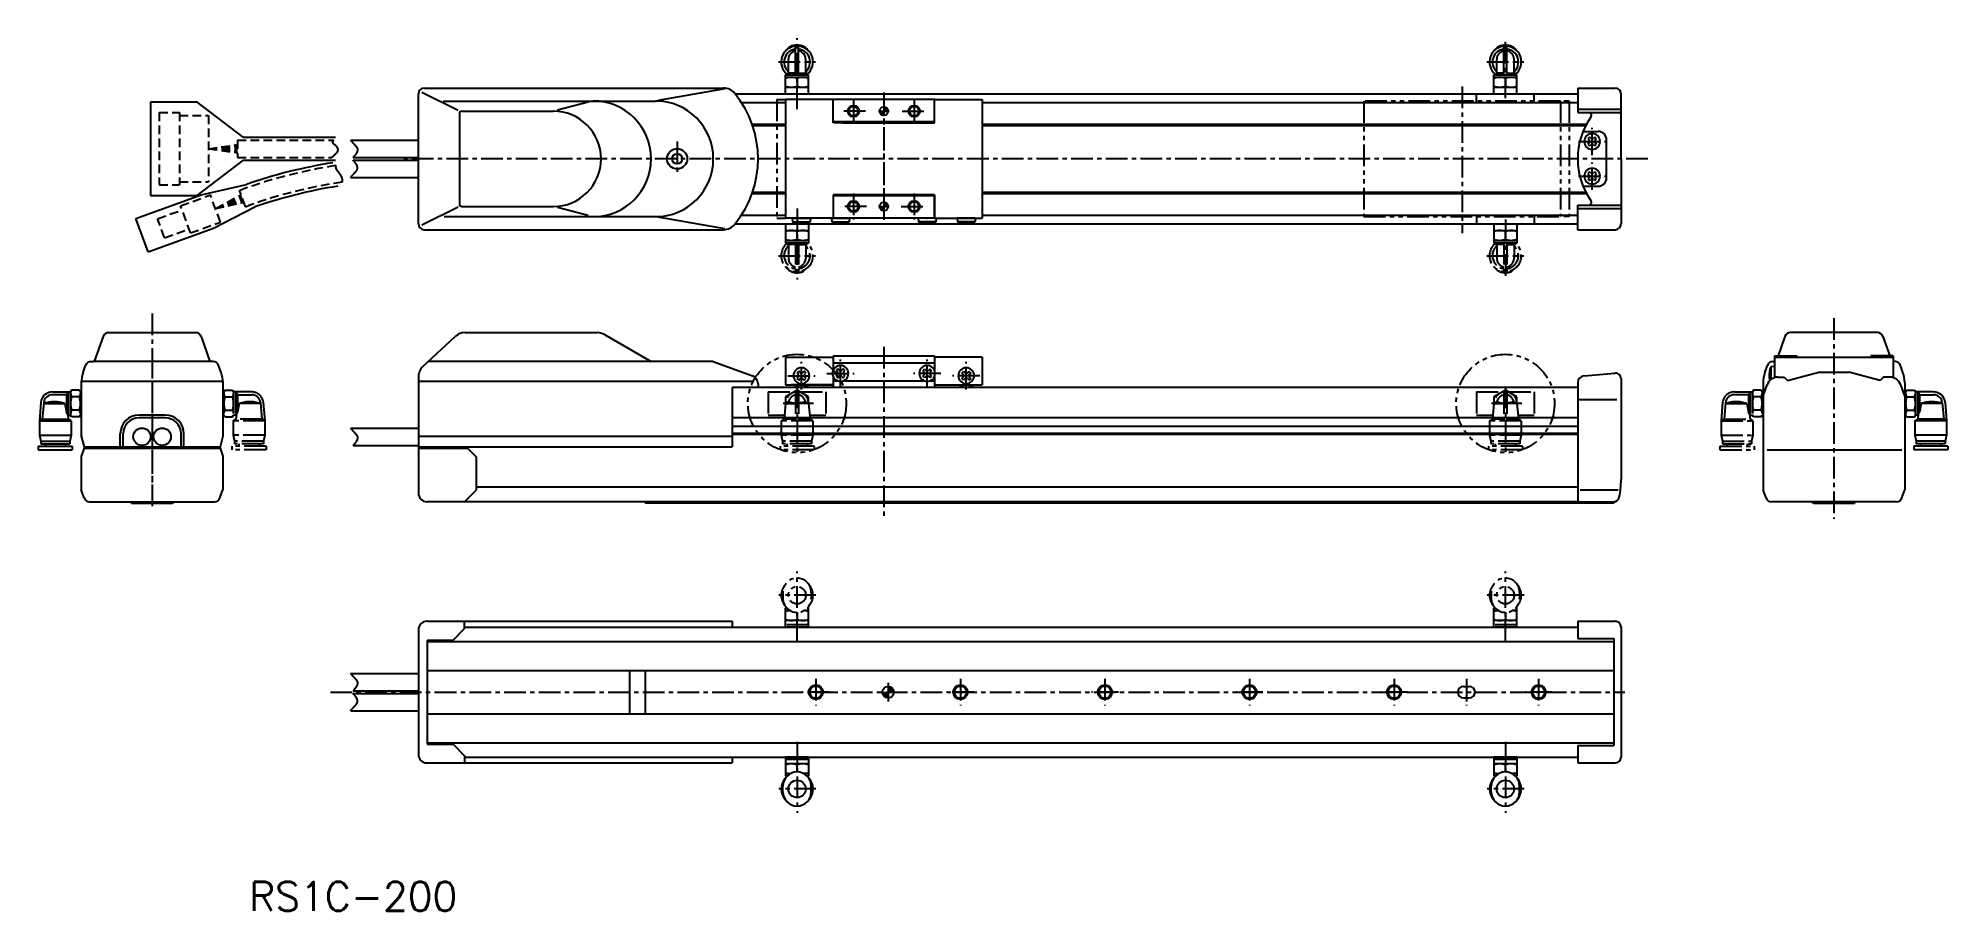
# Model space of a CAD drawing. Extents: x -763 to -103, y 197 to 499.
import ezdxf

# ---------------------------------------------------------------- set-up
doc = ezdxf.new("R2010")
doc.units = 0
for name, pattern in [('CENTER', [12, 7.5, -1.5, 1.5, -1.5]), ('CONTINOUS', [0]), ('DASHED', [4.5, 3, -1.5]), ('PHANTOM', [15, 7.5, -1.5, 1.5, -1.5, 1.5, -1.5])]:
    doc.linetypes.add(name, pattern=pattern)
doc.layers.get('0').update_dxf_attribs({"linetype": 'CONTINUOUS'})
doc.layers.add('CENTER', color=1, linetype='CENTER')
doc.styles.get("Standard").update_dxf_attribs({"font": 'txt.shx'})

msp = doc.modelspace()

# ---------------------------------------------------------------- texts
at = {"color": 7, "linetype": 'CONTINOUS'}
msp.add_text('RS1C-200', height=10, dxfattribs=at).set_placement((-690.33, 197.15))

# ---------------------------------------------------------------- blocks, each defined once
blk = doc.blocks.new('*U98')
at = {"color": 7, "linetype": 'CONTINUOUS'}
for p, q in [((-472.31, 440.73), (-470.81, 440.73)), ((-472.31, 440.73), (-471.87, 439.67)), ((-470.81, 439.23), (-471.87, 439.67)), ((-470.81, 442.23), (-470.81, 441.79)), ((-469.75, 441.79), (-470.81, 442.23)), ((-470.81, 441.79), (-470.81, 440.73)), ((-470.81, 440.73), (-469.31, 440.73)), ((-470.81, 440.73), (-470.81, 439.67)), ((-470.81, 439.67), (-470.81, 439.23)), ((-469.75, 441.79), (-469.31, 440.73))]:
    blk.add_line(p, q, dxfattribs=at)
for points in [[(-472.31, 440.73), (-472.31, 440.73), (-470.81, 440.73)], [(-472.31, 440.73), (-471.87, 439.67), (-470.81, 439.67)], [(-470.81, 442.23), (-470.81, 441.79), (-469.75, 441.79)], [(-470.81, 441.79), (-470.81, 440.73), (-469.31, 440.73)], [(-470.81, 440.73), (-470.81, 440.73), (-469.31, 440.73)]]:
    blk.add_solid(points, dxfattribs=at)
at = {"color": 7, "linetype": 'CONTINUOUS', "extrusion": (0, 0, -1)}
for points in [[(472.31, 440.73), (470.81, 440.73), (470.81, 439.67)], [(471.87, 439.67), (470.81, 439.67), (470.81, 439.23)], [(470.81, 441.79), (469.75, 441.79), (469.31, 440.73)]]:
    blk.add_solid(points, dxfattribs=at)
blk = doc.blocks.new('*U99')
at = {"color": 7, "linetype": 'CONTINUOUS'}
for p, q in [((-472.31, 473.73), (-470.81, 473.73)), ((-472.31, 473.73), (-471.87, 472.67)), ((-470.81, 472.23), (-471.87, 472.67)), ((-470.81, 475.23), (-470.81, 474.79)), ((-469.75, 474.79), (-470.81, 475.23)), ((-470.81, 474.79), (-470.81, 473.73)), ((-470.81, 473.73), (-469.31, 473.73)), ((-470.81, 473.73), (-470.81, 472.67)), ((-470.81, 472.67), (-470.81, 472.23)), ((-469.75, 474.79), (-469.31, 473.73))]:
    blk.add_line(p, q, dxfattribs=at)
for points in [[(-472.31, 473.73), (-472.31, 473.73), (-470.81, 473.73)], [(-472.31, 473.73), (-471.87, 472.67), (-470.81, 472.67)], [(-470.81, 475.23), (-470.81, 474.79), (-469.75, 474.79)], [(-470.81, 474.79), (-470.81, 473.73), (-469.31, 473.73)], [(-470.81, 473.73), (-470.81, 473.73), (-469.31, 473.73)]]:
    blk.add_solid(points, dxfattribs=at)
at = {"color": 7, "linetype": 'CONTINUOUS', "extrusion": (0, 0, -1)}
for points in [[(472.31, 473.73), (470.81, 473.73), (470.81, 472.67)], [(471.87, 472.67), (470.81, 472.67), (470.81, 472.23)], [(470.81, 474.79), (469.75, 474.79), (469.31, 473.73)]]:
    blk.add_solid(points, dxfattribs=at)
blk = doc.blocks.new('*X135')
at = {"color": 0, "linetype": 'CONTINOUS'}
for p, q in [((-471.3, 272.62), (-471.14, 272.78)), ((-471.24, 272.24), (-470.69, 272.78)), ((-471.11, 271.92), (-470.25, 272.78)), ((-470.95, 271.64), (-469.8, 272.78)), ((-470.74, 271.39), (-469.35, 272.78)), ((-470.51, 271.18), (-469.31, 272.38)), ((-470.23, 271.01), (-469.31, 271.93)), ((-469.92, 270.88), (-469.31, 271.48)), ((-469.55, 270.8), (-469.31, 271.04)), ((-469.31, 274.61), (-469.15, 274.78)), ((-469.31, 274.17), (-468.77, 274.71)), ((-469.31, 273.72), (-468.44, 274.59)), ((-469.31, 273.27), (-468.16, 274.42)), ((-469.31, 272.83), (-467.92, 274.22)), ((-468.9, 272.78), (-467.71, 273.98)), ((-468.46, 272.78), (-467.54, 273.71)), ((-468.01, 272.78), (-467.4, 273.39)), ((-467.56, 272.78), (-467.32, 273.02))]:
    blk.add_line(p, q, dxfattribs=at)

# ---------------------------------------------------------------- linework, layer by layer
at = {"color": 7, "linetype": 'CONTINOUS'}
for p, q in [((-501.31, 486.23), (-501.31, 496.21)), ((-500.31, 486.23), (-500.31, 496.21)), ((-256.31, 486.23), (-256.31, 496.21)), ((-255.31, 486.23), (-255.31, 496.21)), ((-503.81, 486.81), (-503.81, 491.64)), ((-497.81, 486.81), (-497.81, 491.64)), ((-258.81, 486.81), (-258.81, 491.64)), ((-252.81, 486.81), (-252.81, 491.64)), ((-504.81, 486.23), (-503.81, 486.81)), ((-504.81, 486.23), (-496.81, 486.23)), ((-504.81, 479.73), (-504.81, 486.23)), ((-504.81, 485.43), (-496.81, 485.43)), ((-501.31, 486.81), (-503.81, 486.81)), ((-500.81, 485.07), (-500.81, 482.39)), ((-500.31, 486.81), (-497.81, 486.81)), ((-496.81, 486.23), (-497.81, 486.81)), ((-496.81, 479.73), (-496.81, 486.23)), ((-259.81, 486.23), (-258.81, 486.81)), ((-259.81, 486.23), (-251.81, 486.23)), ((-259.81, 479.73), (-259.81, 486.23)), ((-259.81, 485.43), (-251.81, 485.43)), ((-256.31, 486.81), (-258.81, 486.81)), ((-255.81, 485.07), (-255.81, 482.39)), ((-255.31, 486.81), (-252.81, 486.81)), ((-251.81, 486.23), (-252.81, 486.81)), ((-251.81, 479.73), (-251.81, 486.23)), ((-724.41, 476.89), (-724.41, 444.57)), ((-724.41, 476.89), (-708.41, 476.89)), ((-692.41, 464.69), (-708.41, 476.89)), ((-631.81, 434.73), (-631.81, 479.73)), ((-618.04, 473.93), (-630.66, 480.15)), ((-629.81, 481.73), (-526.21, 481.73)), ((-623.21, 477.23), (-549.79, 477.23)), ((-573.02, 476.8), (-583.73, 474.08)), ((-525.78, 481.41), (-548.91, 477.39)), ((-522.21, 479.73), (-230.81, 479.73)), ((-520.05, 476.73), (-504.81, 476.73)), ((-504.81, 482.03), (-496.81, 482.03)), ((-488.31, 477.73), (-504.81, 477.73)), ((-504.81, 477.73), (-504.81, 436.73)), ((-488.31, 469.73), (-488.31, 477.73)), ((-453.31, 477.73), (-488.31, 477.73)), ((-488.31, 469.73), (-488.31, 477.73)), ((-453.31, 469.73), (-453.31, 477.73)), ((-453.31, 477.73), (-436.81, 477.73)), ((-453.31, 469.73), (-453.31, 477.73)), ((-436.81, 477.73), (-436.81, 436.73)), ((-436.81, 476.73), (-230.81, 476.73)), ((-265.81, 476.73), (-265.81, 479.73)), ((-259.81, 482.03), (-251.81, 482.03)), ((-245.81, 477.23), (-245.81, 479.73)), ((-230.81, 481.73), (-230.81, 473.23)), ((-230.81, 481.73), (-217.81, 481.73)), ((-215.81, 457.23), (-215.81, 479.73)), ((-617.63, 472.73), (-617.63, 441.73)), ((-616.63, 473.73), (-585.13, 473.73)), ((-516.37, 469.23), (-504.81, 469.23)), ((-453.31, 470.03), (-488.31, 470.03)), ((-453.31, 469.73), (-488.17, 469.73)), ((-485.06, 469.73), (-453.31, 469.73)), ((-436.81, 469.23), (-227.74, 469.23)), ((-230.81, 474.43), (-215.81, 474.43)), ((-230.81, 473.23), (-215.81, 473.23)), ((-692.41, 464.69), (-660.41, 464.69)), ((-655.17, 463.73), (-631.81, 463.73)), ((-516.2, 468.73), (-504.81, 468.73)), ((-436.81, 468.73), (-228.01, 468.73)), ((-228.93, 466.73), (-223.81, 466.73)), ((-226.75, 464.77), (-227.35, 464.17)), ((-227.35, 464.17), (-226.94, 463.75)), ((-226.94, 462.71), (-227.35, 462.29)), ((-226.33, 464.36), (-226.75, 464.77)), ((-224.87, 464.77), (-225.29, 464.36)), ((-224.27, 464.17), (-224.87, 464.77)), ((-224.68, 463.75), (-224.27, 464.17)), ((-224.27, 462.29), (-224.68, 462.71)), ((-220.81, 450.73), (-220.81, 463.73)), ((-692.41, 456.77), (-708.41, 444.57)), ((-692.41, 456.77), (-660.41, 456.77)), ((-654.38, 457.73), (-631.81, 457.73)), ((-654.38, 456.73), (-631.81, 456.73)), ((-227.35, 462.29), (-226.75, 461.69)), ((-226.75, 461.69), (-226.33, 462.1)), ((-225.29, 462.1), (-224.87, 461.69)), ((-224.87, 461.69), (-224.27, 462.29)), ((-215.81, 457.23), (-215.81, 434.73)), ((-655.17, 450.73), (-631.81, 450.73)), ((-226.75, 452.77), (-227.35, 452.17)), ((-227.35, 452.17), (-226.94, 451.75)), ((-226.94, 450.71), (-227.35, 450.29)), ((-227.35, 450.29), (-226.75, 449.69)), ((-226.33, 452.36), (-226.75, 452.77)), ((-226.75, 449.69), (-226.33, 450.1)), ((-224.87, 452.77), (-225.29, 452.36)), ((-225.29, 450.1), (-224.87, 449.69)), ((-224.27, 452.17), (-224.87, 452.77)), ((-224.87, 449.69), (-224.27, 450.29)), ((-224.68, 451.75), (-224.27, 452.17)), ((-224.27, 450.29), (-224.68, 450.71)), ((-729.47, 436.6), (-706.92, 444.81)), ((-724.41, 444.57), (-708.41, 444.57)), ((-706.92, 444.81), (-691.2, 448.41)), ((-516.37, 445.23), (-504.81, 445.23)), ((-516.2, 445.73), (-504.81, 445.73)), ((-488.31, 444.73), (-488.31, 436.73)), ((-488.31, 444.73), (-488.31, 436.73)), ((-453.31, 444.73), (-488.31, 444.73)), ((-453.31, 444.43), (-488.31, 444.43)), ((-453.31, 444.73), (-453.31, 436.73)), ((-453.31, 436.73), (-453.31, 444.73)), ((-436.81, 445.73), (-228.01, 445.73)), ((-436.81, 445.23), (-227.74, 445.23)), ((-228.93, 447.73), (-223.81, 447.73)), ((-725.26, 425.03), (-729.47, 436.6)), ((-702.71, 433.24), (-688.35, 440.59)), ((-618.07, 440.51), (-630.66, 434.31)), ((-622.87, 437.23), (-549.79, 437.23)), ((-616.63, 440.73), (-585.13, 440.73)), ((-573.02, 437.66), (-583.73, 440.38)), ((-525.78, 433.05), (-548.91, 437.08)), ((-520.05, 437.73), (-504.81, 437.73)), ((-488.31, 436.73), (-504.81, 436.73)), ((-502.46, 436.73), (-496.16, 436.73)), ((-502.46, 436.73), (-502.34, 435.43)), ((-496.16, 436.73), (-496.27, 435.43)), ((-488.96, 436.73), (-482.66, 436.73)), ((-488.96, 436.73), (-488.84, 435.43)), ((-453.31, 436.73), (-488.31, 436.73)), ((-482.66, 436.73), (-482.77, 435.43)), ((-452.66, 436.73), (-458.96, 436.73)), ((-458.96, 436.73), (-458.84, 435.43)), ((-453.31, 436.73), (-436.81, 436.73)), ((-452.66, 436.73), (-452.77, 435.43)), ((-439.16, 436.73), (-445.46, 436.73)), ((-445.46, 436.73), (-445.34, 435.43)), ((-439.16, 436.73), (-439.27, 435.43)), ((-436.81, 437.73), (-230.81, 437.73)), ((-230.81, 441.23), (-215.81, 441.23)), ((-230.81, 432.73), (-230.81, 441.23)), ((-230.81, 440.03), (-215.81, 440.03)), ((-725.26, 425.03), (-702.71, 433.24)), ((-629.81, 432.73), (-526.21, 432.73)), ((-522.21, 434.73), (-230.81, 434.73)), ((-502.34, 435.43), (-496.27, 435.43)), ((-497.81, 434.73), (-443.81, 434.73)), ((-488.84, 435.43), (-482.77, 435.43)), ((-452.77, 435.43), (-458.84, 435.43)), ((-439.27, 435.43), (-445.34, 435.43)), ((-230.81, 432.73), (-217.81, 432.73)), ((-739.22, 397.12), (-708.82, 397.12)), ((-615.66, 397.12), (-569.97, 397.12)), ((-567.47, 396.45), (-551.31, 387.12)), ((-126.87, 397.12), (-157.27, 397.12)), ((-740.87, 395.78), (-743.9, 387.12)), ((-706.93, 395.78), (-703.9, 387.12)), ((-630.22, 385.38), (-619.07, 395.77)), ((-159.16, 395.78), (-161.49, 389.12)), ((-125.22, 395.78), (-122.89, 389.12)), ((-747.8, 383.28), (-746.88, 385.8)), ((-745.18, 387.12), (-744.26, 387.12)), ((-702.8, 387.12), (-744.26, 387.12)), ((-700, 383.28), (-700.92, 385.8)), ((-529.79, 387.12), (-628.35, 387.12)), ((-529.79, 387.12), (-516.28, 382.2)), ((-504.81, 388.62), (-504.81, 379.12)), ((-504.81, 388.62), (-488.31, 388.62)), ((-500.25, 383.76), (-500.85, 383.15)), ((-500.85, 383.15), (-500.44, 382.74)), ((-499.83, 383.34), (-500.25, 383.76)), ((-498.37, 383.76), (-498.79, 383.34)), ((-497.77, 383.15), (-498.37, 383.76)), ((-498.18, 382.74), (-497.77, 383.15)), ((-488.31, 389.12), (-453.31, 389.12)), ((-488.31, 389.12), (-488.31, 384.17)), ((-488.31, 386.62), (-453.31, 386.62)), ((-486.75, 384.56), (-487.35, 383.95)), ((-487.35, 383.95), (-486.94, 383.54)), ((-486.33, 384.14), (-486.75, 384.56)), ((-484.87, 384.56), (-485.29, 384.14)), ((-484.27, 383.95), (-484.87, 384.56)), ((-484.68, 383.54), (-484.27, 383.95)), ((-457.35, 383.95), (-456.75, 384.56)), ((-456.94, 383.54), (-457.35, 383.95)), ((-456.75, 384.56), (-456.33, 384.14)), ((-455.29, 384.14), (-454.87, 384.56)), ((-454.87, 384.56), (-454.27, 383.95)), ((-454.27, 383.95), (-454.68, 383.54)), ((-453.31, 389.12), (-453.31, 384.08)), ((-436.81, 388.62), (-453.31, 388.62)), ((-443.85, 383.15), (-443.25, 383.76)), ((-443.44, 382.74), (-443.85, 383.15)), ((-443.25, 383.76), (-442.83, 383.34)), ((-441.79, 383.34), (-441.37, 383.76)), ((-441.37, 383.76), (-440.77, 383.15)), ((-440.77, 383.15), (-441.18, 382.74)), ((-436.81, 388.62), (-436.81, 379.12)), ((-228.53, 382.22), (-217.98, 383.15)), ((-166.09, 383.28), (-165.17, 385.8)), ((-162.69, 385.37), (-163.99, 385.25)), ((-163.99, 385.25), (-163.99, 380.88)), ((-163.29, 387.12), (-162.69, 387.12)), ((-162.69, 389.12), (-154.99, 389.12)), ((-162.69, 389.12), (-162.69, 381.66)), ((-162.69, 388.62), (-121.69, 388.62)), ((-162.69, 385.37), (-162.69, 381.66)), ((-158.19, 380.52), (-147.37, 383.42)), ((-154.99, 389.12), (-154.99, 388.61)), ((-147.37, 383.42), (-137.02, 383.42)), ((-126.19, 380.52), (-137.02, 383.42)), ((-121.69, 389.12), (-129.39, 389.12)), ((-129.39, 389.12), (-129.39, 388.62)), ((-121.69, 389.12), (-121.69, 381.55)), ((-120.91, 387.12), (-121.69, 387.12)), ((-118.3, 383.28), (-119.21, 385.8)), ((-758.39, 376.62), (-752.1, 376.62)), ((-752.9, 376.62), (-753.48, 375.62)), ((-752.9, 376.62), (-752.9, 368.62)), ((-751.74, 377.24), (-752.1, 376.62)), ((-752.1, 376.62), (-752.1, 368.62)), ((-749.06, 377.24), (-751.74, 377.24)), ((-749.06, 377.24), (-748.7, 376.62)), ((-748.4, 376.62), (-748.7, 376.62)), ((-748.7, 376.62), (-748.7, 368.62)), ((-748.4, 380.35), (-699.4, 380.35)), ((-748.4, 380.35), (-748.4, 361.35)), ((-699.4, 380.35), (-699.4, 361.35)), ((-631.81, 381.72), (-631.81, 357.12)), ((-631.26, 380.35), (-516.06, 380.35)), ((-523.31, 378.12), (-523.31, 357.62)), ((-230.81, 378.12), (-523.31, 378.12)), ((-514.31, 379.38), (-514.31, 378.12)), ((-504.81, 379.12), (-488.31, 379.12)), ((-488.31, 379.12), (-502.81, 379.12)), ((-500.44, 381.69), (-500.85, 381.28)), ((-500.85, 381.28), (-500.25, 380.68)), ((-500.25, 380.68), (-499.83, 381.09)), ((-498.79, 381.09), (-498.37, 380.68)), ((-498.37, 380.68), (-497.77, 381.28)), ((-497.77, 381.28), (-498.18, 381.69)), ((-488.31, 381.75), (-488.31, 378.12)), ((-488.31, 380.42), (-486.8, 380.42)), ((-486.94, 382.49), (-487.35, 382.08)), ((-487.35, 382.08), (-486.75, 381.48)), ((-486.75, 381.48), (-486.33, 381.89)), ((-485.29, 381.89), (-484.87, 381.48)), ((-484.87, 381.48), (-484.27, 382.08)), ((-484.87, 380.42), (-456.88, 380.42)), ((-484.27, 382.08), (-484.68, 382.49)), ((-457.35, 382.08), (-456.94, 382.49)), ((-456.75, 381.48), (-457.35, 382.08)), ((-456.33, 381.89), (-456.75, 381.48)), ((-454.87, 381.48), (-455.29, 381.89)), ((-454.27, 382.08), (-454.87, 381.48)), ((-454.72, 380.42), (-453.31, 380.42)), ((-454.68, 382.49), (-454.27, 382.08)), ((-453.31, 381.92), (-453.31, 378.12)), ((-453.31, 379.12), (-436.81, 379.12)), ((-443.85, 381.28), (-443.44, 381.69)), ((-443.25, 380.68), (-443.85, 381.28)), ((-442.83, 381.09), (-443.25, 380.68)), ((-441.37, 380.68), (-441.79, 381.09)), ((-440.77, 381.28), (-441.37, 380.68)), ((-441.18, 381.69), (-440.77, 381.28)), ((-230.81, 379.67), (-230.81, 338.62)), ((-230.81, 379.67), (-230.81, 378.49)), ((-215.81, 381.15), (-215.81, 346.3)), ((-166.69, 379.91), (-166.69, 361.35)), ((-166.69, 375.25), (-165.3, 379.09)), ((-161.54, 381.72), (-159.39, 381.72)), ((-159.39, 381.72), (-158.19, 380.52)), ((-124.99, 381.72), (-126.19, 380.52)), ((-122.85, 381.72), (-124.99, 381.72)), ((-117.69, 375.25), (-119.09, 379.09)), ((-118.19, 376.62), (-117.39, 376.62)), ((-117.69, 379.75), (-117.69, 376.62)), ((-117.04, 377.24), (-117.39, 376.62)), ((-117.39, 376.62), (-117.39, 368.62)), ((-117.04, 377.24), (-114.35, 377.24)), ((-114.35, 377.24), (-113.99, 376.62)), ((-107.71, 376.62), (-113.99, 376.62)), ((-113.99, 376.62), (-113.99, 368.62)), ((-113.19, 376.62), (-112.62, 375.62)), ((-113.19, 376.62), (-113.19, 368.62)), ((-762.37, 372.95), (-762.9, 366.62)), ((-761.37, 372.89), (-761.9, 367.2)), ((-761.4, 372.62), (-754.05, 372.62)), ((-753.48, 375.62), (-758.39, 375.62)), ((-754.05, 372.62), (-753.48, 369.62)), ((-753.48, 375.62), (-753.48, 369.62)), ((-749.06, 374.93), (-751.74, 374.93)), ((-749.06, 370.31), (-751.74, 370.31)), ((-230.68, 373.94), (-217.29, 373.94)), ((-166.69, 375.25), (-166.69, 342.74)), ((-117.69, 375.25), (-117.69, 342.74)), ((-117.04, 374.93), (-114.35, 374.93)), ((-117.04, 370.31), (-114.35, 370.31)), ((-112.62, 375.62), (-112.62, 369.62)), ((-112.62, 375.62), (-107.71, 375.62)), ((-112.05, 372.62), (-112.62, 369.62)), ((-104.69, 372.62), (-112.05, 372.62)), ((-104.72, 372.89), (-104.19, 367.2)), ((-103.72, 372.95), (-103.19, 366.62)), ((-762.9, 366.62), (-761.9, 367.2)), ((-762.9, 366.62), (-751.9, 366.62)), ((-762.9, 366.62), (-762.9, 361.62)), ((-761.9, 367.2), (-752.9, 367.2)), ((-752.9, 368.62), (-753.48, 369.62)), ((-753.06, 368.89), (-752.9, 367.2)), ((-752.9, 368.62), (-752.1, 368.62)), ((-751.9, 366.62), (-752.9, 367.2)), ((-751.74, 368), (-752.1, 368.62)), ((-751.9, 366.62), (-751.9, 361.62)), ((-749.06, 368), (-751.74, 368)), ((-749.06, 368), (-748.7, 368.62)), ((-748.4, 368.62), (-748.7, 368.62)), ((-719.4, 368.62), (-728.4, 368.62)), ((-719.4, 367.62), (-728.4, 367.62)), ((-655.17, 364.12), (-631.81, 364.12)), ((-655.17, 364.12), (-631.81, 364.12)), ((-523.31, 367.82), (-230.81, 367.82)), ((-523.31, 364.82), (-230.81, 364.82)), ((-117.69, 368.62), (-117.39, 368.62)), ((-117.04, 368), (-117.39, 368.62)), ((-117.04, 368), (-114.35, 368)), ((-114.35, 368), (-113.99, 368.62)), ((-114.19, 366.62), (-113.19, 367.2)), ((-103.19, 366.62), (-114.19, 366.62)), ((-114.19, 366.62), (-114.19, 361.62)), ((-113.19, 368.62), (-113.99, 368.62)), ((-113.19, 368.62), (-112.62, 369.62)), ((-113.04, 368.89), (-113.19, 367.2)), ((-104.19, 367.2), (-113.19, 367.2)), ((-103.19, 366.62), (-104.19, 367.2)), ((-103.19, 366.62), (-103.19, 361.62)), ((-763.3, 357.82), (-751.5, 357.82)), ((-763.3, 357.82), (-763.3, 356.62)), ((-762.9, 361.62), (-751.9, 361.62)), ((-762.9, 361.62), (-762.4, 359.62)), ((-762.4, 359.62), (-752.4, 359.62)), ((-762.4, 359.62), (-762.4, 358.62)), ((-762.4, 358.62), (-752.4, 358.62)), ((-760.9, 358.62), (-760.9, 357.82)), ((-753.9, 358.62), (-753.9, 357.82)), ((-751.9, 361.62), (-752.4, 359.62)), ((-752.4, 359.62), (-752.4, 358.62)), ((-751.5, 357.82), (-751.5, 356.62)), ((-748.4, 361.35), (-747.4, 357.62)), ((-748.4, 361.35), (-747.4, 357.62)), ((-747.4, 357.12), (-748.4, 354.37)), ((-747.4, 357.62), (-700.4, 357.62)), ((-747.4, 357.62), (-747.4, 357.12)), ((-747.4, 357.12), (-700.4, 357.12)), ((-734.9, 357.62), (-734.9, 362.12)), ((-733.9, 357.62), (-733.9, 362.12)), ((-713.9, 357.62), (-713.9, 362.12)), ((-712.9, 357.62), (-712.9, 362.12)), ((-699.4, 361.35), (-700.4, 357.62)), ((-699.4, 361.35), (-700.4, 357.62)), ((-700.4, 357.62), (-700.4, 357.12)), ((-700.4, 357.12), (-699.4, 354.37)), ((-654.38, 358.12), (-631.81, 358.12)), ((-654.38, 358.12), (-631.81, 358.12)), ((-631.81, 361.35), (-523.31, 361.35)), ((-631.81, 357.62), (-523.31, 357.62)), ((-631.81, 357.12), (-631.81, 341.62)), ((-631.81, 357.12), (-614.81, 357.12)), ((-628.81, 357.62), (-628.81, 357.12)), ((-614.81, 357.12), (-611.81, 354.12)), ((-523.31, 362.32), (-230.81, 362.32)), ((-523.31, 362.03), (-230.81, 362.03)), ((-114.59, 357.82), (-114.59, 356.62)), ((-102.79, 357.82), (-114.59, 357.82)), ((-103.19, 361.62), (-114.19, 361.62)), ((-114.19, 361.62), (-113.69, 359.62)), ((-103.69, 359.62), (-113.69, 359.62)), ((-113.69, 359.62), (-113.69, 358.62)), ((-103.69, 358.62), (-113.69, 358.62)), ((-112.19, 358.62), (-112.19, 357.82)), ((-105.19, 358.62), (-105.19, 357.82)), ((-103.19, 361.62), (-103.69, 359.62)), ((-103.69, 359.62), (-103.69, 358.62)), ((-102.79, 357.82), (-102.79, 356.62)), ((-763.3, 356.62), (-751.5, 356.62)), ((-748.4, 354.37), (-748.4, 342.74)), ((-699.4, 354.37), (-699.4, 342.74)), ((-611.81, 354.12), (-611.81, 342.62)), ((-165.26, 356.63), (-118.71, 356.63)), ((-102.79, 356.62), (-114.59, 356.62)), ((-230.81, 343.62), (-611.81, 343.62)), ((-747.38, 339.93), (-748.4, 342.74)), ((-745.5, 338.62), (-702.3, 338.62)), ((-731, 338.12), (-731.4, 338.52)), ((-731, 338.12), (-716.8, 338.12)), ((-716.4, 338.52), (-716.8, 338.12)), ((-716.4, 338.62), (-716.4, 338.52)), ((-700.42, 339.93), (-699.4, 342.74)), ((-230.81, 338.62), (-628.81, 338.62)), ((-615.81, 338.62), (-611.81, 342.62)), ((-553.31, 338.64), (-553.31, 338.12)), ((-218.31, 338.12), (-553.31, 338.12)), ((-230.81, 338.62), (-218.39, 338.62)), ((-229.91, 342.74), (-216.84, 342.74)), ((-218.31, 338.69), (-218.31, 338.12)), ((-165.67, 339.93), (-166.69, 342.74)), ((-120.59, 338.62), (-163.79, 338.62)), ((-149.29, 338.12), (-149.69, 338.52)), ((-149.29, 338.12), (-135.09, 338.12)), ((-134.69, 338.52), (-135.09, 338.12)), ((-118.71, 339.93), (-117.69, 342.74)), ((-628.81, 297.28), (-523.31, 297.28)), ((-615.81, 294.78), (-615.81, 297.28)), ((-523.31, 297.28), (-523.31, 295.28)), ((-230.81, 297.28), (-217.81, 297.28)), ((-230.81, 297.28), (-230.81, 291.28)), ((-631.81, 294.28), (-631.81, 251.28)), ((-628.81, 290.78), (-628.81, 254.78)), ((-628.81, 290.78), (-619.81, 290.78)), ((-619.81, 290.78), (-615.81, 294.78)), ((-615.81, 295.28), (-230.81, 295.28)), ((-611.81, 295.28), (-230.81, 295.28)), ((-230.81, 291.28), (-218.31, 291.28)), ((-218.31, 291.28), (-218.31, 254.28)), ((-215.81, 295.28), (-215.81, 250.28)), ((-628.81, 290.28), (-218.31, 290.28)), ((-655.17, 279.28), (-631.81, 279.28)), ((-628.81, 280.28), (-218.31, 280.28)), ((-628.81, 280.28), (-628.81, 265.28)), ((-558.81, 280.28), (-558.81, 265.28)), ((-553.31, 280.28), (-553.31, 265.28)), ((-218.31, 280.28), (-218.31, 265.28)), ((-654.38, 273.28), (-631.81, 273.28)), ((-654.38, 272.28), (-631.81, 272.28)), ((-655.17, 266.28), (-631.81, 266.28)), ((-628.81, 265.28), (-218.31, 265.28)), ((-628.81, 255.28), (-218.31, 255.28)), ((-628.81, 254.78), (-619.81, 254.78)), ((-619.81, 254.78), (-615.81, 250.78)), ((-230.81, 254.28), (-230.81, 248.28)), ((-230.81, 254.28), (-218.31, 254.28)), ((-628.81, 248.28), (-611.81, 248.28)), ((-615.81, 250.78), (-615.81, 248.28)), ((-615.81, 250.28), (-230.81, 250.28)), ((-611.81, 250.28), (-230.81, 250.28)), ((-611.81, 248.28), (-523.31, 248.28)), ((-523.31, 250.28), (-523.31, 248.28)), ((-504.81, 250.28), (-504.81, 243.78)), ((-496.81, 250.28), (-504.81, 250.28)), ((-496.81, 249.48), (-504.81, 249.48)), ((-496.81, 247.98), (-504.81, 247.98)), ((-504.81, 244.58), (-503.16, 244.58)), ((-500.81, 245.18), (-500.81, 247.63)), ((-496.81, 244.58), (-498.46, 244.58)), ((-496.81, 250.28), (-496.81, 243.78)), ((-251.81, 250.28), (-259.81, 250.28)), ((-259.81, 250.28), (-259.81, 243.78)), ((-251.81, 249.48), (-259.81, 249.48)), ((-251.81, 247.98), (-259.81, 247.98)), ((-259.81, 244.58), (-258.16, 244.58)), ((-255.81, 245.18), (-255.81, 247.63)), ((-251.81, 244.58), (-253.46, 244.58)), ((-251.81, 250.28), (-251.81, 243.78)), ((-230.81, 248.28), (-217.81, 248.28)), ((-505.71, 238.28), (-505.71, 240.28)), ((-504.81, 243.78), (-504.44, 243.57)), ((-504.81, 243.78), (-504.24, 243.78)), ((-496.81, 243.78), (-497.38, 243.78)), ((-496.81, 243.78), (-497.18, 243.57)), ((-495.91, 238.28), (-495.91, 240.28)), ((-260.71, 238.28), (-260.71, 240.28)), ((-259.81, 243.78), (-259.24, 243.78)), ((-259.81, 243.78), (-259.44, 243.57)), ((-251.81, 243.78), (-252.38, 243.78)), ((-251.81, 243.78), (-252.18, 243.57)), ((-250.91, 238.28), (-250.91, 240.28))]:
    msp.add_line(p, q, dxfattribs=at)
at = {"color": 3, "linetype": 'PHANTOM'}
for p, q in [((-507.81, 477.73), (-507.81, 436.73)), ((-507.81, 477.73), (-504.81, 477.73)), ((-304.81, 477.23), (-304.81, 437.23)), ((-236.81, 477.23), (-304.81, 477.23)), ((-236.81, 477.23), (-236.81, 437.23)), ((-233.81, 477.23), (-235.59, 477.23)), ((-233.81, 477.23), (-233.81, 437.23)), ((-507.81, 436.73), (-504.81, 436.73)), ((-304.81, 437.23), (-236.81, 437.23)), ((-265.81, 437.73), (-265.81, 434.73)), ((-245.81, 437.23), (-245.81, 434.73)), ((-233.81, 437.23), (-235.59, 437.23)), ((-504.81, 434.73), (-504.81, 428.23)), ((-504.81, 432.43), (-496.81, 432.43)), ((-500.81, 429.39), (-500.81, 432.07)), ((-496.81, 434.73), (-496.81, 428.23)), ((-259.81, 434.73), (-259.81, 428.23)), ((-259.81, 432.43), (-251.81, 432.43)), ((-255.81, 429.39), (-255.81, 432.07)), ((-251.81, 434.73), (-251.81, 428.23)), ((-504.81, 429.03), (-496.81, 429.03)), ((-504.81, 428.23), (-496.81, 428.23)), ((-504.81, 428.23), (-503.81, 427.65)), ((-503.81, 427.65), (-503.81, 422.83)), ((-501.31, 427.65), (-503.81, 427.65)), ((-501.31, 428.23), (-501.31, 418.25)), ((-500.31, 428.23), (-500.31, 418.25)), ((-500.31, 427.65), (-497.81, 427.65)), ((-496.81, 428.23), (-497.81, 427.65)), ((-497.81, 427.65), (-497.81, 422.83)), ((-259.81, 429.03), (-251.81, 429.03)), ((-259.81, 428.23), (-251.81, 428.23)), ((-259.81, 428.23), (-258.81, 427.65)), ((-258.81, 427.65), (-258.81, 422.83)), ((-256.31, 427.65), (-258.81, 427.65)), ((-256.31, 428.23), (-256.31, 418.25)), ((-255.31, 428.23), (-255.31, 418.25)), ((-255.31, 427.65), (-252.81, 427.65)), ((-251.81, 428.23), (-252.81, 427.65)), ((-252.81, 427.65), (-252.81, 422.83)), ((-699.4, 376.62), (-699.1, 376.62)), ((-698.74, 377.24), (-699.1, 376.62)), ((-699.1, 376.62), (-699.1, 368.62)), ((-698.74, 377.24), (-696.06, 377.24)), ((-696.06, 377.24), (-695.7, 376.62)), ((-689.41, 376.62), (-695.7, 376.62)), ((-695.7, 376.62), (-695.7, 368.62)), ((-694.9, 376.62), (-694.32, 375.62)), ((-694.9, 376.62), (-694.9, 368.62)), ((-510.81, 376.62), (-502.05, 376.62)), ((-510.81, 376.62), (-510.81, 368.62)), ((-500.81, 377.24), (-504.81, 374.93)), ((-501.31, 376.59), (-501.31, 366.62)), ((-496.81, 374.93), (-500.81, 377.24)), ((-500.31, 376.59), (-500.31, 366.62)), ((-499.5, 376.62), (-490.81, 376.62)), ((-490.81, 376.62), (-490.81, 368.62)), ((-265.81, 376.62), (-257.05, 376.62)), ((-265.81, 376.62), (-265.81, 368.62)), ((-255.81, 377.24), (-259.81, 374.93)), ((-256.31, 376.59), (-256.31, 366.62)), ((-251.81, 374.93), (-255.81, 377.24)), ((-255.31, 376.59), (-255.31, 366.62)), ((-254.5, 376.62), (-245.81, 376.62)), ((-245.81, 376.62), (-245.81, 368.62)), ((-176.68, 376.62), (-170.39, 376.62)), ((-171.19, 376.62), (-171.77, 375.62)), ((-171.19, 376.62), (-171.19, 368.62)), ((-170.04, 377.24), (-170.39, 376.62)), ((-170.39, 376.62), (-170.39, 368.62)), ((-167.35, 377.24), (-170.04, 377.24)), ((-167.35, 377.24), (-166.99, 376.62)), ((-166.19, 376.62), (-166.99, 376.62)), ((-166.99, 376.62), (-166.99, 368.62)), ((-166.99, 376.62), (-166.99, 368.62)), ((-698.74, 374.93), (-696.06, 374.93)), ((-698.74, 370.31), (-696.06, 370.31)), ((-694.32, 375.62), (-694.32, 369.62)), ((-694.32, 375.62), (-689.41, 375.62)), ((-693.75, 372.62), (-694.32, 369.62)), ((-686.4, 372.62), (-693.75, 372.62)), ((-686.42, 372.89), (-685.9, 367.2)), ((-685.43, 372.95), (-684.9, 366.62)), ((-495.14, 372.62), (-505.9, 372.62)), ((-504.81, 372.62), (-505.31, 367.2)), ((-504.81, 374.93), (-504.81, 372.62)), ((-503.75, 373.23), (-504.81, 372.62)), ((-503.75, 373.23), (-501.31, 372.72)), ((-497.87, 373.23), (-500.31, 372.72)), ((-497.87, 373.23), (-496.81, 372.62)), ((-496.81, 372.62), (-496.81, 374.93)), ((-496.81, 372.62), (-496.31, 367.2)), ((-250.14, 372.62), (-260.9, 372.62)), ((-259.81, 372.62), (-260.31, 367.2)), ((-259.81, 374.93), (-259.81, 372.62)), ((-258.75, 373.23), (-259.81, 372.62)), ((-258.75, 373.23), (-256.31, 372.72)), ((-252.87, 373.23), (-255.31, 372.72)), ((-252.87, 373.23), (-251.81, 372.62)), ((-251.81, 372.62), (-251.81, 374.93)), ((-251.81, 372.62), (-251.31, 367.2)), ((-180.67, 372.95), (-181.19, 366.62)), ((-179.67, 372.89), (-180.19, 367.2)), ((-179.69, 372.62), (-172.34, 372.62)), ((-171.77, 375.62), (-176.68, 375.62)), ((-172.34, 372.62), (-171.77, 369.62)), ((-171.77, 375.62), (-171.77, 369.62)), ((-167.35, 374.93), (-170.04, 374.93)), ((-167.35, 370.31), (-170.04, 370.31)), ((-699.4, 368.62), (-699.1, 368.62)), ((-698.74, 368), (-699.1, 368.62)), ((-698.74, 368), (-696.06, 368)), ((-696.06, 368), (-695.7, 368.62)), ((-695.9, 366.62), (-694.9, 367.2)), ((-684.9, 366.62), (-695.9, 366.62)), ((-695.9, 366.62), (-695.9, 361.62)), ((-694.9, 368.62), (-695.7, 368.62)), ((-694.9, 368.62), (-694.32, 369.62)), ((-694.74, 368.89), (-694.9, 367.2)), ((-685.9, 367.2), (-694.9, 367.2)), ((-684.9, 366.62), (-685.9, 367.2)), ((-684.9, 366.62), (-684.9, 361.62)), ((-510.81, 368.62), (-505.29, 368.62)), ((-506.31, 366.62), (-505.31, 367.2)), ((-495.31, 366.62), (-506.31, 366.62)), ((-506.31, 366.62), (-506.31, 361.62)), ((-501.31, 367.2), (-505.31, 367.2)), ((-496.31, 367.2), (-500.31, 367.2)), ((-496.31, 368.62), (-490.81, 368.62)), ((-495.31, 366.62), (-496.31, 367.2)), ((-495.31, 366.62), (-495.31, 361.62)), ((-265.81, 368.62), (-260.29, 368.62)), ((-261.31, 366.62), (-260.31, 367.2)), ((-250.31, 366.62), (-261.31, 366.62)), ((-261.31, 366.62), (-261.31, 361.62)), ((-256.31, 367.2), (-260.31, 367.2)), ((-251.31, 367.2), (-255.31, 367.2)), ((-251.31, 368.62), (-245.81, 368.62)), ((-250.31, 366.62), (-251.31, 367.2)), ((-250.31, 366.62), (-250.31, 361.62)), ((-181.19, 366.62), (-180.19, 367.2)), ((-181.19, 366.62), (-170.19, 366.62)), ((-181.19, 366.62), (-181.19, 361.62)), ((-180.19, 367.2), (-171.19, 367.2)), ((-171.19, 368.62), (-171.77, 369.62)), ((-171.35, 368.89), (-171.19, 367.2)), ((-171.19, 368.62), (-170.39, 368.62)), ((-170.19, 366.62), (-171.19, 367.2)), ((-170.04, 368), (-170.39, 368.62)), ((-170.19, 366.62), (-170.19, 361.62)), ((-167.35, 368), (-170.04, 368)), ((-167.35, 368), (-166.99, 368.62)), ((-166.69, 368.62), (-166.99, 368.62)), ((-696.3, 357.82), (-696.3, 356.62)), ((-684.5, 357.82), (-696.3, 357.82)), ((-684.9, 361.62), (-695.9, 361.62)), ((-695.9, 361.62), (-695.4, 359.62)), ((-685.4, 359.62), (-695.4, 359.62)), ((-695.4, 359.62), (-695.4, 358.62)), ((-685.4, 358.62), (-695.4, 358.62)), ((-693.9, 358.62), (-693.9, 357.82)), ((-686.9, 358.62), (-686.9, 357.82)), ((-684.9, 361.62), (-685.4, 359.62)), ((-685.4, 359.62), (-685.4, 358.62)), ((-684.5, 357.82), (-684.5, 356.62)), ((-494.91, 357.82), (-506.71, 357.82)), ((-506.71, 357.82), (-506.71, 356.62)), ((-495.31, 361.62), (-506.31, 361.62)), ((-506.31, 361.62), (-505.81, 359.62)), ((-505.81, 359.62), (-505.81, 358.62)), ((-495.81, 359.62), (-505.81, 359.62)), ((-495.81, 358.62), (-505.81, 358.62)), ((-504.31, 358.62), (-504.31, 357.82)), ((-497.31, 358.62), (-497.31, 357.82)), ((-495.31, 361.62), (-495.81, 359.62)), ((-495.81, 359.62), (-495.81, 358.62)), ((-494.91, 357.82), (-494.91, 356.62)), ((-249.91, 357.82), (-261.71, 357.82)), ((-261.71, 357.82), (-261.71, 356.62)), ((-250.31, 361.62), (-261.31, 361.62)), ((-261.31, 361.62), (-260.81, 359.62)), ((-260.81, 359.62), (-260.81, 358.62)), ((-250.81, 359.62), (-260.81, 359.62)), ((-250.81, 358.62), (-260.81, 358.62)), ((-259.31, 358.62), (-259.31, 357.82)), ((-252.31, 358.62), (-252.31, 357.82)), ((-250.31, 361.62), (-250.81, 359.62)), ((-250.81, 359.62), (-250.81, 358.62)), ((-249.91, 357.82), (-249.91, 356.62)), ((-181.59, 357.82), (-169.79, 357.82)), ((-181.59, 357.82), (-181.59, 356.62)), ((-181.19, 361.62), (-170.19, 361.62)), ((-181.19, 361.62), (-180.69, 359.62)), ((-180.69, 359.62), (-170.69, 359.62)), ((-180.69, 359.62), (-180.69, 358.62)), ((-180.69, 358.62), (-170.69, 358.62)), ((-179.19, 358.62), (-179.19, 357.82)), ((-172.19, 358.62), (-172.19, 357.82)), ((-170.19, 361.62), (-170.69, 359.62)), ((-170.69, 359.62), (-170.69, 358.62)), ((-169.79, 357.82), (-169.79, 356.62)), ((-684.5, 356.62), (-696.3, 356.62)), ((-494.91, 356.62), (-506.71, 356.62)), ((-249.91, 356.62), (-261.71, 356.62)), ((-181.59, 356.62), (-169.79, 356.62)), ((-505.71, 307.28), (-505.71, 305.28)), ((-495.91, 307.28), (-495.91, 305.28)), ((-260.71, 307.28), (-260.71, 305.28)), ((-250.91, 307.28), (-250.91, 305.28)), ((-504.81, 301.78), (-504.44, 302)), ((-504.81, 301.78), (-504.24, 301.78)), ((-504.81, 295.28), (-504.81, 301.78)), ((-504.81, 300.98), (-503.16, 300.98)), ((-496.81, 297.58), (-504.81, 297.58)), ((-500.81, 300.38), (-500.81, 297.94)), ((-496.81, 300.98), (-498.46, 300.98)), ((-496.81, 301.78), (-497.38, 301.78)), ((-496.81, 301.78), (-497.18, 302)), ((-496.81, 295.28), (-496.81, 301.78)), ((-259.81, 301.78), (-259.44, 302)), ((-259.81, 295.28), (-259.81, 301.78)), ((-259.81, 301.78), (-259.24, 301.78)), ((-259.81, 300.98), (-258.16, 300.98)), ((-251.81, 297.58), (-259.81, 297.58)), ((-255.81, 300.38), (-255.81, 297.94)), ((-251.81, 300.98), (-253.46, 300.98)), ((-251.81, 301.78), (-252.38, 301.78)), ((-251.81, 301.78), (-252.18, 302)), ((-251.81, 295.28), (-251.81, 301.78)), ((-496.81, 296.08), (-504.81, 296.08)), ((-496.81, 295.28), (-504.81, 295.28)), ((-251.81, 296.08), (-259.81, 296.08)), ((-251.81, 295.28), (-259.81, 295.28))]:
    msp.add_line(p, q, dxfattribs=at)
at = {"color": 3, "linetype": 'DASHED'}
for p, q in [((-721.41, 473.23), (-721.41, 448.23)), ((-721.41, 473.23), (-714.41, 473.23)), ((-714.41, 473.23), (-714.41, 448.23)), ((-714.41, 472.23), (-704.41, 472.23)), ((-704.41, 472.23), (-704.41, 449.27)), ((-694.41, 463.73), (-661.14, 463.73)), ((-694.41, 463.73), (-694.41, 457.73)), ((-704.41, 460.73), (-694.41, 462.14)), ((-704.41, 460.73), (-694.41, 461.78)), ((-704.41, 460.73), (-694.41, 461.43)), ((-704.41, 460.73), (-694.41, 461.08)), ((-704.41, 460.73), (-694.41, 460.73)), ((-704.41, 460.73), (-694.41, 459.68)), ((-704.41, 460.73), (-694.41, 460.03)), ((-704.41, 460.73), (-694.41, 460.38)), ((-704.41, 460.73), (-694.41, 459.33)), ((-694.41, 457.73), (-661.7, 457.73)), ((-714.41, 449.23), (-704.41, 449.23)), ((-721.41, 448.23), (-714.41, 448.23)), ((-714.04, 440.99), (-703.7, 444.75)), ((-700.28, 435.35), (-703.7, 444.75)), ((-701.99, 440.05), (-693.08, 444.79)), ((-701.99, 440.05), (-692.96, 444.46)), ((-701.99, 440.05), (-692.84, 444.13)), ((-701.99, 440.05), (-692.72, 443.8)), ((-701.99, 440.05), (-692.6, 443.47)), ((-701.99, 440.05), (-692.48, 443.14)), ((-701.99, 440.05), (-692.36, 442.81)), ((-693.62, 446.29), (-692.52, 446.69)), ((-691.57, 440.65), (-693.62, 446.29)), ((-721.98, 436.5), (-713.53, 439.58)), ((-719.59, 429.92), (-721.98, 436.5)), ((-710.62, 431.59), (-714.04, 440.99)), ((-701.99, 440.05), (-692.24, 442.48)), ((-701.99, 440.05), (-692.12, 442.15)), ((-691.57, 440.65), (-690.47, 441.05)), ((-719.59, 429.92), (-711.13, 433)), ((-710.62, 431.59), (-700.28, 435.35))]:
    msp.add_line(p, q, dxfattribs=at)
at = {"color": 7, "linetype": 'CENTER'}
for p, q in [((-269.31, 277.42), (-269.31, 268.14)), ((-469.31, 276), (-469.31, 269.54)), ((-269.31, 276), (-269.31, 269.54))]:
    msp.add_line(p, q, dxfattribs=at)
at = {"color": 7, "linetype": 'CONTINUOUS'}
for p, q in [((-270.31, 274.78), (-268.31, 274.78)), ((-270.31, 270.78), (-268.31, 270.78))]:
    msp.add_line(p, q, dxfattribs=at)
at = {"color": 7}
for points in [[(-661.14, 463.73, 0), (-661.15, 463.71, 0), (-661.17, 463.69, 0), (-661.19, 463.67, 0), (-661.2, 463.65, 0), (-661.22, 463.63, 0), (-661.24, 463.61, 0), (-661.25, 463.58, 0), (-661.27, 463.56, 0), (-661.28, 463.54, 0), (-661.3, 463.51, 0), (-661.31, 463.49, 0), (-661.33, 463.47, 0), (-661.34, 463.44, 0), (-661.35, 463.42, 0), (-661.36, 463.4, 0), (-661.38, 463.37, 0), (-661.39, 463.35, 0), (-661.4, 463.32, 0), (-661.41, 463.3, 0), (-661.42, 463.27, 0), (-661.43, 463.25, 0), (-661.43, 463.22, 0), (-661.44, 463.2, 0), (-661.45, 463.18, 0), (-661.45, 463.15, 0), (-661.46, 463.13, 0), (-661.46, 463.1, 0), (-661.46, 463.08, 0), (-661.47, 463.06, 0), (-661.47, 463.03, 0), (-661.47, 463.01, 0), (-661.46, 462.99, 0), (-661.46, 462.96, 0), (-661.46, 462.94, 0), (-661.45, 462.92, 0), (-661.45, 462.9, 0), (-661.44, 462.88, 0), (-661.43, 462.86, 0), (-661.43, 462.83, 0), (-661.42, 462.81, 0), (-661.41, 462.79, 0), (-661.4, 462.77, 0), (-661.39, 462.75, 0), (-661.37, 462.73, 0), (-661.36, 462.71, 0), (-661.35, 462.69, 0), (-661.33, 462.67, 0), (-661.32, 462.65, 0), (-661.3, 462.63, 0), (-661.29, 462.62, 0), (-661.27, 462.6, 0), (-661.25, 462.58, 0), (-661.24, 462.56, 0), (-661.22, 462.54, 0), (-661.2, 462.52, 0), (-661.18, 462.5, 0), (-661.16, 462.49, 0), (-661.14, 462.47, 0), (-661.12, 462.45, 0), (-661.1, 462.43, 0), (-661.08, 462.41, 0), (-661.05, 462.39, 0), (-661.03, 462.38, 0), (-661.01, 462.36, 0), (-660.99, 462.34, 0), (-660.97, 462.32, 0), (-660.94, 462.3, 0), (-660.92, 462.29, 0), (-660.9, 462.27, 0), (-660.88, 462.25, 0), (-660.85, 462.23, 0), (-660.83, 462.21, 0), (-660.8, 462.19, 0), (-660.78, 462.18, 0), (-660.76, 462.16, 0), (-660.74, 462.14, 0), (-660.71, 462.12, 0), (-660.69, 462.1, 0), (-660.67, 462.08, 0), (-660.64, 462.06, 0), (-660.62, 462.04, 0), (-660.6, 462.02, 0), (-660.58, 462, 0), (-660.55, 461.98, 0), (-660.53, 461.96, 0), (-660.51, 461.94, 0), (-660.49, 461.92, 0), (-660.47, 461.9, 0), (-660.44, 461.88, 0), (-660.42, 461.86, 0), (-660.4, 461.84, 0), (-660.38, 461.82, 0), (-660.36, 461.8, 0), (-660.34, 461.78, 0), (-660.32, 461.76, 0), (-660.3, 461.74, 0), (-660.28, 461.72, 0), (-660.26, 461.69, 0), (-660.24, 461.67, 0), (-660.23, 461.65, 0), (-660.21, 461.63, 0), (-660.19, 461.61, 0), (-660.17, 461.59, 0), (-660.15, 461.56, 0), (-660.14, 461.54, 0), (-660.12, 461.52, 0), (-660.1, 461.5, 0), (-660.09, 461.47, 0), (-660.07, 461.45, 0), (-660.05, 461.43, 0), (-660.04, 461.41, 0), (-660.02, 461.38, 0), (-660.01, 461.36, 0), (-659.99, 461.34, 0), (-659.98, 461.32, 0), (-659.96, 461.29, 0), (-659.95, 461.27, 0), (-659.93, 461.25, 0), (-659.92, 461.22, 0), (-659.91, 461.2, 0), (-659.89, 461.18, 0), (-659.88, 461.15, 0), (-659.87, 461.13, 0), (-659.86, 461.11, 0), (-659.85, 461.08, 0), (-659.84, 461.06, 0), (-659.83, 461.04, 0), (-659.82, 461.01, 0), (-659.8, 460.99, 0), (-659.79, 460.96, 0), (-659.78, 460.94, 0), (-659.78, 460.92, 0), (-659.77, 460.89, 0), (-659.76, 460.87, 0), (-659.75, 460.85, 0), (-659.74, 460.82, 0), (-659.74, 460.8, 0), (-659.73, 460.77, 0), (-659.72, 460.75, 0), (-659.72, 460.73, 0), (-659.71, 460.7, 0), (-659.71, 460.68, 0), (-659.7, 460.65, 0), (-659.7, 460.63, 0), (-659.69, 460.61, 0), (-659.69, 460.58, 0), (-659.68, 460.56, 0), (-659.68, 460.53, 0), (-659.68, 460.51, 0), (-659.68, 460.49, 0), (-659.67, 460.46, 0), (-659.67, 460.44, 0), (-659.67, 460.41, 0), (-659.67, 460.39, 0), (-659.67, 460.37, 0), (-659.67, 460.34, 0), (-659.67, 460.32, 0), (-659.67, 460.29, 0), (-659.68, 460.27, 0), (-659.68, 460.25, 0), (-659.68, 460.22, 0), (-659.68, 460.2, 0), (-659.69, 460.18, 0), (-659.69, 460.15, 0), (-659.7, 460.13, 0), (-659.7, 460.1, 0), (-659.71, 460.08, 0), (-659.71, 460.06, 0), (-659.72, 460.04, 0), (-659.72, 460.01, 0), (-659.73, 459.99, 0), (-659.74, 459.96, 0), (-659.75, 459.94, 0), (-659.75, 459.92, 0), (-659.76, 459.89, 0), (-659.77, 459.87, 0), (-659.78, 459.85, 0), (-659.79, 459.83, 0), (-659.8, 459.8, 0), (-659.81, 459.78, 0), (-659.82, 459.76, 0), (-659.83, 459.74, 0), (-659.84, 459.71, 0), (-659.85, 459.69, 0), (-659.86, 459.67, 0), (-659.88, 459.64, 0), (-659.89, 459.62, 0), (-659.9, 459.6, 0), (-659.91, 459.58, 0), (-659.93, 459.55, 0), (-659.94, 459.53, 0), (-659.95, 459.51, 0), (-659.97, 459.49, 0), (-659.98, 459.46, 0), (-659.99, 459.44, 0), (-660.01, 459.42, 0), (-660.02, 459.4, 0), (-660.04, 459.38, 0), (-660.05, 459.36, 0), (-660.07, 459.33, 0), (-660.09, 459.31, 0), (-660.1, 459.29, 0), (-660.12, 459.27, 0), (-660.13, 459.25, 0), (-660.15, 459.23, 0), (-660.17, 459.2, 0), (-660.18, 459.18, 0), (-660.2, 459.16, 0), (-660.22, 459.14, 0), (-660.24, 459.12, 0), (-660.25, 459.1, 0), (-660.27, 459.08, 0), (-660.29, 459.06, 0), (-660.31, 459.04, 0), (-660.33, 459.02, 0), (-660.34, 459, 0), (-660.36, 458.98, 0), (-660.38, 458.95, 0), (-660.4, 458.94, 0), (-660.42, 458.92, 0), (-660.43, 458.89, 0), (-660.45, 458.88, 0), (-660.47, 458.86, 0), (-660.49, 458.83, 0), (-660.51, 458.81, 0), (-660.53, 458.8, 0), (-660.55, 458.78, 0), (-660.57, 458.76, 0), (-660.59, 458.74, 0), (-660.61, 458.72, 0), (-660.62, 458.7, 0), (-660.64, 458.68, 0), (-660.66, 458.66, 0), (-660.68, 458.64, 0), (-660.7, 458.62, 0), (-660.72, 458.6, 0), (-660.74, 458.58, 0), (-660.76, 458.57, 0), (-660.78, 458.55, 0), (-660.8, 458.53, 0), (-660.82, 458.51, 0), (-660.84, 458.49, 0), (-660.86, 458.48, 0), (-660.88, 458.46, 0), (-660.89, 458.44, 0), (-660.91, 458.42, 0), (-660.93, 458.4, 0), (-660.95, 458.39, 0), (-660.97, 458.37, 0), (-660.99, 458.35, 0), (-661.01, 458.33, 0), (-661.03, 458.32, 0), (-661.05, 458.3, 0), (-661.07, 458.28, 0), (-661.08, 458.26, 0), (-661.1, 458.25, 0), (-661.12, 458.23, 0), (-661.14, 458.21, 0), (-661.16, 458.2, 0), (-661.18, 458.18, 0), (-661.2, 458.16, 0), (-661.22, 458.14, 0), (-661.24, 458.13, 0), (-661.25, 458.11, 0), (-661.27, 458.1, 0), (-661.29, 458.08, 0), (-661.31, 458.06, 0), (-661.33, 458.04, 0), (-661.35, 458.03, 0), (-661.37, 458.01, 0), (-661.39, 458, 0), (-661.41, 457.98, 0), (-661.43, 457.96, 0), (-661.45, 457.94, 0), (-661.47, 457.93, 0), (-661.49, 457.91, 0), (-661.5, 457.89, 0), (-661.52, 457.88, 0), (-661.54, 457.86, 0), (-661.56, 457.85, 0), (-661.58, 457.83, 0), (-661.6, 457.81, 0), (-661.62, 457.8, 0), (-661.64, 457.78, 0), (-661.66, 457.76, 0), (-661.68, 457.75, 0), (-661.7, 457.73, 0)], [(-655.17, 463.73, 0), (-655.15, 463.69, 0), (-655.13, 463.65, 0), (-655.11, 463.61, 0), (-655.08, 463.57, 0), (-655.06, 463.53, 0), (-655.04, 463.49, 0), (-655.01, 463.45, 0), (-654.99, 463.41, 0), (-654.96, 463.38, 0), (-654.94, 463.34, 0), (-654.91, 463.3, 0), (-654.88, 463.26, 0), (-654.86, 463.22, 0), (-654.83, 463.19, 0), (-654.8, 463.15, 0), (-654.77, 463.11, 0), (-654.74, 463.07, 0), (-654.71, 463.04, 0), (-654.68, 463, 0), (-654.65, 462.96, 0), (-654.62, 462.93, 0), (-654.58, 462.89, 0), (-654.55, 462.85, 0), (-654.52, 462.82, 0), (-654.49, 462.78, 0), (-654.45, 462.75, 0), (-654.42, 462.71, 0), (-654.39, 462.68, 0), (-654.35, 462.64, 0), (-654.32, 462.61, 0), (-654.29, 462.57, 0), (-654.25, 462.53, 0), (-654.22, 462.5, 0), (-654.18, 462.46, 0), (-654.15, 462.43, 0), (-654.12, 462.39, 0), (-654.08, 462.36, 0), (-654.05, 462.32, 0), (-654.01, 462.29, 0), (-653.98, 462.25, 0), (-653.95, 462.22, 0), (-653.91, 462.19, 0), (-653.88, 462.15, 0), (-653.84, 462.12, 0), (-653.81, 462.08, 0), (-653.78, 462.05, 0), (-653.74, 462.01, 0), (-653.71, 461.98, 0), (-653.68, 461.94, 0), (-653.64, 461.91, 0), (-653.61, 461.88, 0), (-653.58, 461.84, 0), (-653.55, 461.81, 0), (-653.52, 461.77, 0), (-653.49, 461.74, 0), (-653.46, 461.7, 0), (-653.43, 461.67, 0), (-653.4, 461.63, 0), (-653.37, 461.6, 0), (-653.34, 461.56, 0), (-653.32, 461.53, 0), (-653.29, 461.49, 0), (-653.26, 461.46, 0), (-653.24, 461.42, 0), (-653.21, 461.38, 0), (-653.18, 461.35, 0), (-653.16, 461.31, 0), (-653.14, 461.28, 0), (-653.12, 461.24, 0), (-653.09, 461.21, 0), (-653.07, 461.17, 0), (-653.05, 461.13, 0), (-653.03, 461.1, 0), (-653.01, 461.06, 0), (-653, 461.02, 0), (-652.98, 460.99, 0), (-652.96, 460.95, 0), (-652.95, 460.91, 0), (-652.93, 460.88, 0), (-652.92, 460.84, 0), (-652.91, 460.8, 0), (-652.9, 460.76, 0), (-652.89, 460.73, 0), (-652.88, 460.69, 0), (-652.87, 460.65, 0), (-652.86, 460.61, 0), (-652.86, 460.57, 0), (-652.85, 460.53, 0), (-652.85, 460.49, 0), (-652.85, 460.45, 0), (-652.84, 460.41, 0), (-652.84, 460.37, 0), (-652.85, 460.33, 0), (-652.85, 460.29, 0), (-652.85, 460.25, 0), (-652.85, 460.21, 0), (-652.86, 460.17, 0), (-652.86, 460.13, 0), (-652.87, 460.09, 0), (-652.88, 460.05, 0), (-652.89, 460, 0), (-652.9, 459.96, 0), (-652.91, 459.92, 0), (-652.92, 459.88, 0), (-652.93, 459.84, 0), (-652.95, 459.8, 0), (-652.96, 459.75, 0), (-652.98, 459.71, 0), (-652.99, 459.67, 0), (-653.01, 459.63, 0), (-653.02, 459.59, 0), (-653.04, 459.54, 0), (-653.06, 459.5, 0), (-653.08, 459.46, 0), (-653.1, 459.42, 0), (-653.12, 459.38, 0), (-653.14, 459.33, 0), (-653.17, 459.29, 0), (-653.19, 459.25, 0), (-653.21, 459.21, 0), (-653.24, 459.17, 0), (-653.26, 459.12, 0), (-653.28, 459.08, 0), (-653.31, 459.04, 0), (-653.34, 459, 0), (-653.36, 458.96, 0), (-653.39, 458.92, 0), (-653.42, 458.88, 0), (-653.44, 458.84, 0), (-653.47, 458.8, 0), (-653.5, 458.76, 0), (-653.53, 458.72, 0), (-653.56, 458.68, 0), (-653.59, 458.64, 0), (-653.62, 458.6, 0), (-653.65, 458.56, 0), (-653.68, 458.52, 0), (-653.71, 458.48, 0), (-653.74, 458.44, 0), (-653.77, 458.4, 0), (-653.8, 458.36, 0), (-653.84, 458.32, 0), (-653.87, 458.29, 0), (-653.9, 458.25, 0), (-653.93, 458.21, 0), (-653.96, 458.18, 0), (-654, 458.14, 0), (-654.03, 458.1, 0), (-654.06, 458.07, 0), (-654.09, 458.03, 0), (-654.12, 458, 0), (-654.16, 457.96, 0), (-654.19, 457.93, 0), (-654.22, 457.89, 0), (-654.25, 457.86, 0), (-654.29, 457.83, 0), (-654.32, 457.8, 0), (-654.35, 457.76, 0), (-654.38, 457.73, 0)], [(-655.17, 450.73, 0), (-655.15, 450.77, 0), (-655.13, 450.81, 0), (-655.11, 450.85, 0), (-655.08, 450.89, 0), (-655.06, 450.93, 0), (-655.04, 450.97, 0), (-655.01, 451.01, 0), (-654.99, 451.05, 0), (-654.96, 451.09, 0), (-654.94, 451.12, 0), (-654.91, 451.16, 0), (-654.88, 451.2, 0), (-654.86, 451.24, 0), (-654.83, 451.28, 0), (-654.8, 451.31, 0), (-654.77, 451.35, 0), (-654.74, 451.39, 0), (-654.71, 451.42, 0), (-654.68, 451.46, 0), (-654.65, 451.5, 0), (-654.62, 451.53, 0), (-654.58, 451.57, 0), (-654.55, 451.61, 0), (-654.52, 451.64, 0), (-654.49, 451.68, 0), (-654.45, 451.71, 0), (-654.42, 451.75, 0), (-654.39, 451.79, 0), (-654.35, 451.82, 0), (-654.32, 451.86, 0), (-654.29, 451.89, 0), (-654.25, 451.93, 0), (-654.22, 451.96, 0), (-654.18, 452, 0), (-654.15, 452.03, 0), (-654.12, 452.07, 0), (-654.08, 452.1, 0), (-654.05, 452.14, 0), (-654.01, 452.17, 0), (-653.98, 452.21, 0), (-653.95, 452.24, 0), (-653.91, 452.27, 0), (-653.88, 452.31, 0), (-653.84, 452.34, 0), (-653.81, 452.38, 0), (-653.78, 452.41, 0), (-653.74, 452.45, 0), (-653.71, 452.48, 0), (-653.68, 452.52, 0), (-653.64, 452.55, 0), (-653.61, 452.59, 0), (-653.58, 452.62, 0), (-653.55, 452.65, 0), (-653.52, 452.69, 0), (-653.49, 452.73, 0), (-653.46, 452.76, 0), (-653.43, 452.79, 0), (-653.4, 452.83, 0), (-653.37, 452.86, 0), (-653.34, 452.9, 0), (-653.32, 452.93, 0), (-653.29, 452.97, 0), (-653.26, 453, 0), (-653.24, 453.04, 0), (-653.21, 453.07, 0), (-653.18, 453.11, 0), (-653.16, 453.15, 0), (-653.14, 453.18, 0), (-653.12, 453.22, 0), (-653.09, 453.25, 0), (-653.07, 453.29, 0), (-653.05, 453.33, 0), (-653.03, 453.36, 0), (-653.01, 453.4, 0), (-653, 453.44, 0), (-652.98, 453.47, 0), (-652.96, 453.51, 0), (-652.95, 453.55, 0), (-652.93, 453.58, 0), (-652.92, 453.62, 0), (-652.91, 453.66, 0), (-652.9, 453.7, 0), (-652.89, 453.74, 0), (-652.88, 453.77, 0), (-652.87, 453.81, 0), (-652.86, 453.85, 0), (-652.86, 453.89, 0), (-652.85, 453.93, 0), (-652.85, 453.97, 0), (-652.85, 454.01, 0), (-652.84, 454.05, 0), (-652.84, 454.09, 0), (-652.85, 454.13, 0), (-652.85, 454.17, 0), (-652.85, 454.21, 0), (-652.85, 454.25, 0), (-652.86, 454.29, 0), (-652.86, 454.33, 0), (-652.87, 454.37, 0), (-652.88, 454.42, 0), (-652.89, 454.46, 0), (-652.9, 454.5, 0), (-652.91, 454.54, 0), (-652.92, 454.58, 0), (-652.93, 454.62, 0), (-652.95, 454.67, 0), (-652.96, 454.71, 0), (-652.98, 454.75, 0), (-652.99, 454.79, 0), (-653.01, 454.83, 0), (-653.02, 454.88, 0), (-653.04, 454.92, 0), (-653.06, 454.96, 0), (-653.08, 455, 0), (-653.1, 455.04, 0), (-653.12, 455.08, 0), (-653.14, 455.13, 0), (-653.17, 455.17, 0), (-653.19, 455.21, 0), (-653.21, 455.25, 0), (-653.24, 455.29, 0), (-653.26, 455.34, 0), (-653.28, 455.38, 0), (-653.31, 455.42, 0), (-653.34, 455.46, 0), (-653.36, 455.5, 0), (-653.39, 455.54, 0), (-653.42, 455.58, 0), (-653.44, 455.62, 0), (-653.47, 455.67, 0), (-653.5, 455.7, 0), (-653.53, 455.75, 0), (-653.56, 455.79, 0), (-653.59, 455.82, 0), (-653.62, 455.87, 0), (-653.65, 455.9, 0), (-653.68, 455.94, 0), (-653.71, 455.98, 0), (-653.74, 456.02, 0), (-653.77, 456.06, 0), (-653.8, 456.1, 0), (-653.84, 456.14, 0), (-653.87, 456.17, 0), (-653.9, 456.21, 0), (-653.93, 456.25, 0), (-653.96, 456.29, 0), (-654, 456.32, 0), (-654.03, 456.36, 0), (-654.06, 456.39, 0), (-654.09, 456.43, 0), (-654.12, 456.46, 0), (-654.16, 456.5, 0), (-654.19, 456.53, 0), (-654.22, 456.57, 0), (-654.25, 456.6, 0), (-654.29, 456.63, 0), (-654.32, 456.67, 0), (-654.35, 456.7, 0), (-654.38, 456.73, 0)], [(-660.37, 454.88, 0), (-660.37, 454.85, 0), (-660.38, 454.82, 0), (-660.38, 454.79, 0), (-660.39, 454.76, 0), (-660.39, 454.74, 0), (-660.4, 454.71, 0), (-660.4, 454.68, 0), (-660.4, 454.65, 0), (-660.41, 454.62, 0), (-660.41, 454.59, 0), (-660.41, 454.56, 0), (-660.41, 454.54, 0), (-660.41, 454.51, 0), (-660.41, 454.48, 0), (-660.41, 454.45, 0), (-660.41, 454.42, 0), (-660.41, 454.39, 0), (-660.41, 454.37, 0), (-660.41, 454.34, 0), (-660.41, 454.31, 0), (-660.41, 454.28, 0), (-660.4, 454.25, 0), (-660.4, 454.23, 0), (-660.39, 454.2, 0), (-660.39, 454.17, 0), (-660.38, 454.14, 0), (-660.38, 454.12, 0), (-660.37, 454.09, 0), (-660.36, 454.06, 0), (-660.36, 454.04, 0), (-660.35, 454.01, 0), (-660.34, 453.99, 0), (-660.33, 453.96, 0), (-660.32, 453.93, 0), (-660.31, 453.91, 0), (-660.3, 453.88, 0), (-660.29, 453.85, 0), (-660.28, 453.83, 0), (-660.27, 453.8, 0), (-660.26, 453.78, 0), (-660.25, 453.75, 0), (-660.23, 453.73, 0), (-660.22, 453.7, 0), (-660.21, 453.68, 0), (-660.2, 453.65, 0), (-660.18, 453.63, 0), (-660.17, 453.6, 0), (-660.15, 453.58, 0), (-660.14, 453.55, 0), (-660.12, 453.53, 0), (-660.11, 453.5, 0), (-660.09, 453.48, 0), (-660.08, 453.46, 0), (-660.06, 453.43, 0), (-660.04, 453.41, 0), (-660.03, 453.38, 0), (-660.01, 453.36, 0), (-660, 453.34, 0), (-659.98, 453.31, 0), (-659.96, 453.29, 0), (-659.95, 453.26, 0), (-659.93, 453.24, 0), (-659.91, 453.22, 0), (-659.89, 453.19, 0), (-659.87, 453.17, 0), (-659.86, 453.15, 0), (-659.84, 453.12, 0), (-659.82, 453.1, 0), (-659.8, 453.07, 0), (-659.78, 453.05, 0), (-659.77, 453.03, 0), (-659.75, 453, 0), (-659.73, 452.98, 0), (-659.71, 452.96, 0), (-659.69, 452.93, 0), (-659.67, 452.91, 0), (-659.66, 452.89, 0), (-659.64, 452.86, 0), (-659.62, 452.84, 0), (-659.6, 452.82, 0), (-659.58, 452.79, 0), (-659.56, 452.77, 0), (-659.54, 452.75, 0), (-659.53, 452.72, 0), (-659.51, 452.7, 0), (-659.49, 452.68, 0), (-659.47, 452.65, 0), (-659.45, 452.63, 0), (-659.44, 452.61, 0), (-659.42, 452.58, 0), (-659.4, 452.56, 0), (-659.38, 452.54, 0), (-659.36, 452.51, 0), (-659.35, 452.49, 0), (-659.33, 452.47, 0), (-659.31, 452.44, 0), (-659.29, 452.42, 0), (-659.27, 452.39, 0), (-659.26, 452.37, 0), (-659.24, 452.35, 0), (-659.22, 452.32, 0), (-659.21, 452.3, 0), (-659.19, 452.28, 0), (-659.17, 452.25, 0), (-659.15, 452.23, 0), (-659.14, 452.21, 0), (-659.12, 452.18, 0), (-659.1, 452.16, 0), (-659.09, 452.13, 0), (-659.07, 452.11, 0), (-659.05, 452.09, 0), (-659.03, 452.06, 0), (-659.02, 452.04, 0), (-659, 452.02, 0), (-658.99, 451.99, 0), (-658.97, 451.97, 0), (-658.95, 451.94, 0), (-658.94, 451.92, 0), (-658.92, 451.9, 0), (-658.91, 451.87, 0), (-658.89, 451.85, 0), (-658.88, 451.82, 0), (-658.86, 451.8, 0), (-658.84, 451.78, 0), (-658.83, 451.75, 0), (-658.81, 451.73, 0), (-658.8, 451.7, 0), (-658.78, 451.68, 0), (-658.77, 451.65, 0), (-658.75, 451.63, 0), (-658.74, 451.61, 0), (-658.73, 451.58, 0), (-658.71, 451.56, 0), (-658.7, 451.53, 0), (-658.68, 451.51, 0), (-658.67, 451.48, 0), (-658.66, 451.46, 0), (-658.64, 451.43, 0), (-658.63, 451.41, 0), (-658.62, 451.38, 0), (-658.6, 451.36, 0), (-658.59, 451.33, 0), (-658.58, 451.31, 0), (-658.56, 451.28, 0), (-658.55, 451.26, 0), (-658.54, 451.23, 0), (-658.53, 451.21, 0), (-658.51, 451.18, 0), (-658.5, 451.16, 0), (-658.49, 451.13, 0), (-658.48, 451.11, 0), (-658.47, 451.08, 0), (-658.46, 451.06, 0), (-658.45, 451.03, 0), (-658.44, 451, 0), (-658.42, 450.98, 0), (-658.41, 450.95, 0), (-658.4, 450.93, 0), (-658.39, 450.9, 0), (-658.38, 450.88, 0), (-658.38, 450.85, 0), (-658.37, 450.82, 0), (-658.36, 450.8, 0), (-658.35, 450.77, 0), (-658.34, 450.74, 0), (-658.33, 450.72, 0), (-658.32, 450.69, 0), (-658.31, 450.67, 0), (-658.3, 450.64, 0), (-658.3, 450.61, 0), (-658.29, 450.58, 0), (-658.28, 450.56, 0), (-658.27, 450.53, 0), (-658.27, 450.5, 0), (-658.26, 450.48, 0), (-658.25, 450.45, 0), (-658.25, 450.42, 0), (-658.24, 450.39, 0), (-658.23, 450.37, 0), (-658.23, 450.34, 0), (-658.22, 450.31, 0), (-658.22, 450.29, 0), (-658.21, 450.26, 0), (-658.21, 450.23, 0), (-658.2, 450.2, 0), (-658.2, 450.17, 0), (-658.19, 450.15, 0), (-658.19, 450.12, 0), (-658.19, 450.09, 0), (-658.18, 450.06, 0), (-658.18, 450.03, 0), (-658.18, 450, 0), (-658.17, 449.98, 0), (-658.17, 449.95, 0), (-658.17, 449.92, 0), (-658.17, 449.89, 0), (-658.16, 449.86, 0), (-658.16, 449.83, 0), (-658.16, 449.81, 0), (-658.16, 449.78, 0), (-658.16, 449.75, 0), (-658.16, 449.72, 0), (-658.16, 449.69, 0), (-658.16, 449.66, 0), (-658.16, 449.63, 0), (-658.16, 449.61, 0), (-658.16, 449.58, 0), (-658.16, 449.55, 0), (-658.16, 449.52, 0), (-658.16, 449.49, 0), (-658.16, 449.46, 0), (-658.16, 449.43, 0), (-658.16, 449.41, 0), (-658.17, 449.38, 0), (-658.17, 449.35, 0), (-658.17, 449.32, 0), (-658.17, 449.29, 0), (-658.18, 449.26, 0), (-658.18, 449.24, 0), (-658.18, 449.21, 0), (-658.18, 449.18, 0), (-658.19, 449.15, 0), (-658.19, 449.12, 0)], [(-655.17, 364.12, 0), (-655.15, 364.08, 0), (-655.13, 364.04, 0), (-655.11, 364, 0), (-655.08, 363.96, 0), (-655.06, 363.92, 0), (-655.04, 363.88, 0), (-655.01, 363.84, 0), (-654.99, 363.8, 0), (-654.96, 363.76, 0), (-654.94, 363.72, 0), (-654.91, 363.69, 0), (-654.88, 363.65, 0), (-654.86, 363.61, 0), (-654.83, 363.57, 0), (-654.8, 363.54, 0), (-654.77, 363.5, 0), (-654.74, 363.46, 0), (-654.71, 363.42, 0), (-654.68, 363.39, 0), (-654.65, 363.35, 0), (-654.62, 363.31, 0), (-654.58, 363.28, 0), (-654.55, 363.24, 0), (-654.52, 363.21, 0), (-654.49, 363.17, 0), (-654.45, 363.13, 0), (-654.42, 363.1, 0), (-654.39, 363.06, 0), (-654.35, 363.03, 0), (-654.32, 362.99, 0), (-654.29, 362.96, 0), (-654.25, 362.92, 0), (-654.22, 362.89, 0), (-654.18, 362.85, 0), (-654.15, 362.82, 0), (-654.12, 362.78, 0), (-654.08, 362.75, 0), (-654.05, 362.71, 0), (-654.01, 362.68, 0), (-653.98, 362.64, 0), (-653.95, 362.61, 0), (-653.91, 362.57, 0), (-653.88, 362.54, 0), (-653.84, 362.5, 0), (-653.81, 362.47, 0), (-653.78, 362.44, 0), (-653.74, 362.4, 0), (-653.71, 362.37, 0), (-653.68, 362.33, 0), (-653.64, 362.3, 0), (-653.61, 362.26, 0), (-653.58, 362.23, 0), (-653.55, 362.19, 0), (-653.52, 362.16, 0), (-653.49, 362.12, 0), (-653.46, 362.09, 0), (-653.43, 362.05, 0), (-653.4, 362.02, 0), (-653.37, 361.98, 0), (-653.34, 361.95, 0), (-653.32, 361.91, 0), (-653.29, 361.88, 0), (-653.26, 361.84, 0), (-653.24, 361.81, 0), (-653.21, 361.77, 0), (-653.18, 361.74, 0), (-653.16, 361.7, 0), (-653.14, 361.67, 0), (-653.12, 361.63, 0), (-653.09, 361.59, 0), (-653.07, 361.56, 0), (-653.05, 361.52, 0), (-653.03, 361.49, 0), (-653.01, 361.45, 0), (-653, 361.41, 0), (-652.98, 361.38, 0), (-652.96, 361.34, 0), (-652.95, 361.3, 0), (-652.93, 361.26, 0), (-652.92, 361.23, 0), (-652.91, 361.19, 0), (-652.9, 361.15, 0), (-652.89, 361.11, 0), (-652.88, 361.07, 0), (-652.87, 361.04, 0), (-652.86, 361, 0), (-652.86, 360.96, 0), (-652.85, 360.92, 0), (-652.85, 360.88, 0), (-652.85, 360.84, 0), (-652.84, 360.8, 0), (-652.84, 360.76, 0), (-652.85, 360.72, 0), (-652.85, 360.68, 0), (-652.85, 360.64, 0), (-652.85, 360.6, 0), (-652.86, 360.56, 0), (-652.86, 360.52, 0), (-652.87, 360.47, 0), (-652.88, 360.43, 0), (-652.89, 360.39, 0), (-652.9, 360.35, 0), (-652.91, 360.31, 0), (-652.92, 360.27, 0), (-652.93, 360.23, 0), (-652.95, 360.18, 0), (-652.96, 360.14, 0), (-652.98, 360.1, 0), (-652.99, 360.06, 0), (-653.01, 360.01, 0), (-653.02, 359.97, 0), (-653.04, 359.93, 0), (-653.06, 359.89, 0), (-653.08, 359.85, 0), (-653.1, 359.81, 0), (-653.12, 359.76, 0), (-653.14, 359.72, 0), (-653.17, 359.68, 0), (-653.19, 359.64, 0), (-653.21, 359.6, 0), (-653.24, 359.55, 0), (-653.26, 359.51, 0), (-653.28, 359.47, 0), (-653.31, 359.43, 0), (-653.34, 359.39, 0), (-653.36, 359.35, 0), (-653.39, 359.31, 0), (-653.42, 359.26, 0), (-653.44, 359.22, 0), (-653.47, 359.18, 0), (-653.5, 359.14, 0), (-653.53, 359.1, 0), (-653.56, 359.06, 0), (-653.59, 359.02, 0), (-653.62, 358.98, 0), (-653.65, 358.94, 0), (-653.68, 358.9, 0), (-653.71, 358.87, 0), (-653.74, 358.83, 0), (-653.77, 358.79, 0), (-653.8, 358.75, 0), (-653.84, 358.71, 0), (-653.87, 358.68, 0), (-653.9, 358.64, 0), (-653.93, 358.6, 0), (-653.96, 358.56, 0), (-654, 358.53, 0), (-654.03, 358.49, 0), (-654.06, 358.45, 0), (-654.09, 358.42, 0), (-654.12, 358.38, 0), (-654.16, 358.35, 0), (-654.19, 358.32, 0), (-654.22, 358.28, 0), (-654.25, 358.25, 0), (-654.29, 358.21, 0), (-654.32, 358.18, 0), (-654.35, 358.15, 0), (-654.38, 358.12, 0)], [(-655.17, 364.12, 0), (-655.15, 364.08, 0), (-655.13, 364.04, 0), (-655.11, 364, 0), (-655.08, 363.96, 0), (-655.06, 363.92, 0), (-655.04, 363.88, 0), (-655.01, 363.84, 0), (-654.99, 363.8, 0), (-654.96, 363.76, 0), (-654.94, 363.72, 0), (-654.91, 363.69, 0), (-654.88, 363.65, 0), (-654.86, 363.61, 0), (-654.83, 363.57, 0), (-654.8, 363.54, 0), (-654.77, 363.5, 0), (-654.74, 363.46, 0), (-654.71, 363.42, 0), (-654.68, 363.39, 0), (-654.65, 363.35, 0), (-654.62, 363.31, 0), (-654.58, 363.28, 0), (-654.55, 363.24, 0), (-654.52, 363.21, 0), (-654.49, 363.17, 0), (-654.45, 363.13, 0), (-654.42, 363.1, 0), (-654.39, 363.06, 0), (-654.35, 363.03, 0), (-654.32, 362.99, 0), (-654.29, 362.96, 0), (-654.25, 362.92, 0), (-654.22, 362.89, 0), (-654.18, 362.85, 0), (-654.15, 362.82, 0), (-654.12, 362.78, 0), (-654.08, 362.75, 0), (-654.05, 362.71, 0), (-654.01, 362.68, 0), (-653.98, 362.64, 0), (-653.95, 362.61, 0), (-653.91, 362.57, 0), (-653.88, 362.54, 0), (-653.84, 362.5, 0), (-653.81, 362.47, 0), (-653.78, 362.44, 0), (-653.74, 362.4, 0), (-653.71, 362.37, 0), (-653.68, 362.33, 0), (-653.64, 362.3, 0), (-653.61, 362.26, 0), (-653.58, 362.23, 0), (-653.55, 362.19, 0), (-653.52, 362.16, 0), (-653.49, 362.12, 0), (-653.46, 362.09, 0), (-653.43, 362.05, 0), (-653.4, 362.02, 0), (-653.37, 361.98, 0), (-653.34, 361.95, 0), (-653.32, 361.91, 0), (-653.29, 361.88, 0), (-653.26, 361.84, 0), (-653.24, 361.81, 0), (-653.21, 361.77, 0), (-653.18, 361.74, 0), (-653.16, 361.7, 0), (-653.14, 361.67, 0), (-653.12, 361.63, 0), (-653.09, 361.59, 0), (-653.07, 361.56, 0), (-653.05, 361.52, 0), (-653.03, 361.49, 0), (-653.01, 361.45, 0), (-653, 361.41, 0), (-652.98, 361.38, 0), (-652.96, 361.34, 0), (-652.95, 361.3, 0), (-652.93, 361.26, 0), (-652.92, 361.23, 0), (-652.91, 361.19, 0), (-652.9, 361.15, 0), (-652.89, 361.11, 0), (-652.88, 361.07, 0), (-652.87, 361.04, 0), (-652.86, 361, 0), (-652.86, 360.96, 0), (-652.85, 360.92, 0), (-652.85, 360.88, 0), (-652.85, 360.84, 0), (-652.84, 360.8, 0), (-652.84, 360.76, 0), (-652.85, 360.72, 0), (-652.85, 360.68, 0), (-652.85, 360.64, 0), (-652.85, 360.6, 0), (-652.86, 360.56, 0), (-652.86, 360.52, 0), (-652.87, 360.47, 0), (-652.88, 360.43, 0), (-652.89, 360.39, 0), (-652.9, 360.35, 0), (-652.91, 360.31, 0), (-652.92, 360.27, 0), (-652.93, 360.23, 0), (-652.95, 360.18, 0), (-652.96, 360.14, 0), (-652.98, 360.1, 0), (-652.99, 360.06, 0), (-653.01, 360.01, 0), (-653.02, 359.97, 0), (-653.04, 359.93, 0), (-653.06, 359.89, 0), (-653.08, 359.85, 0), (-653.1, 359.81, 0), (-653.12, 359.76, 0), (-653.14, 359.72, 0), (-653.17, 359.68, 0), (-653.19, 359.64, 0), (-653.21, 359.6, 0), (-653.24, 359.55, 0), (-653.26, 359.51, 0), (-653.28, 359.47, 0), (-653.31, 359.43, 0), (-653.34, 359.39, 0), (-653.36, 359.35, 0), (-653.39, 359.31, 0), (-653.42, 359.26, 0), (-653.44, 359.22, 0), (-653.47, 359.18, 0), (-653.5, 359.14, 0), (-653.53, 359.1, 0), (-653.56, 359.06, 0), (-653.59, 359.02, 0), (-653.62, 358.98, 0), (-653.65, 358.94, 0), (-653.68, 358.9, 0), (-653.71, 358.87, 0), (-653.74, 358.83, 0), (-653.77, 358.79, 0), (-653.8, 358.75, 0), (-653.84, 358.71, 0), (-653.87, 358.68, 0), (-653.9, 358.64, 0), (-653.93, 358.6, 0), (-653.96, 358.56, 0), (-654, 358.53, 0), (-654.03, 358.49, 0), (-654.06, 358.45, 0), (-654.09, 358.42, 0), (-654.12, 358.38, 0), (-654.16, 358.35, 0), (-654.19, 358.32, 0), (-654.22, 358.28, 0), (-654.25, 358.25, 0), (-654.29, 358.21, 0), (-654.32, 358.18, 0), (-654.35, 358.15, 0), (-654.38, 358.12, 0)], [(-655.17, 279.29, 0), (-655.15, 279.24, 0), (-655.13, 279.2, 0), (-655.11, 279.16, 0), (-655.08, 279.12, 0), (-655.06, 279.08, 0), (-655.04, 279.05, 0), (-655.01, 279.01, 0), (-654.99, 278.97, 0), (-654.96, 278.93, 0), (-654.94, 278.89, 0), (-654.91, 278.85, 0), (-654.88, 278.81, 0), (-654.86, 278.78, 0), (-654.83, 278.74, 0), (-654.8, 278.7, 0), (-654.77, 278.67, 0), (-654.74, 278.63, 0), (-654.71, 278.59, 0), (-654.68, 278.55, 0), (-654.65, 278.52, 0), (-654.62, 278.48, 0), (-654.58, 278.44, 0), (-654.55, 278.41, 0), (-654.52, 278.37, 0), (-654.49, 278.34, 0), (-654.45, 278.3, 0), (-654.42, 278.26, 0), (-654.39, 278.23, 0), (-654.35, 278.19, 0), (-654.32, 278.16, 0), (-654.29, 278.12, 0), (-654.25, 278.09, 0), (-654.22, 278.05, 0), (-654.18, 278.02, 0), (-654.15, 277.98, 0), (-654.12, 277.95, 0), (-654.08, 277.91, 0), (-654.05, 277.88, 0), (-654.01, 277.84, 0), (-653.98, 277.81, 0), (-653.95, 277.77, 0), (-653.91, 277.74, 0), (-653.88, 277.7, 0), (-653.84, 277.67, 0), (-653.81, 277.64, 0), (-653.78, 277.6, 0), (-653.74, 277.57, 0), (-653.71, 277.53, 0), (-653.68, 277.5, 0), (-653.64, 277.46, 0), (-653.61, 277.43, 0), (-653.58, 277.39, 0), (-653.55, 277.36, 0), (-653.52, 277.32, 0), (-653.49, 277.29, 0), (-653.46, 277.26, 0), (-653.43, 277.22, 0), (-653.4, 277.19, 0), (-653.37, 277.15, 0), (-653.34, 277.12, 0), (-653.32, 277.08, 0), (-653.29, 277.05, 0), (-653.26, 277.01, 0), (-653.24, 276.98, 0), (-653.21, 276.94, 0), (-653.18, 276.9, 0), (-653.16, 276.87, 0), (-653.14, 276.83, 0), (-653.12, 276.8, 0), (-653.09, 276.76, 0), (-653.07, 276.73, 0), (-653.05, 276.69, 0), (-653.03, 276.65, 0), (-653.01, 276.62, 0), (-653, 276.58, 0), (-652.98, 276.54, 0), (-652.96, 276.5, 0), (-652.95, 276.47, 0), (-652.93, 276.43, 0), (-652.92, 276.39, 0), (-652.91, 276.36, 0), (-652.9, 276.32, 0), (-652.89, 276.28, 0), (-652.88, 276.24, 0), (-652.87, 276.2, 0), (-652.86, 276.16, 0), (-652.86, 276.12, 0), (-652.85, 276.08, 0), (-652.85, 276.05, 0), (-652.85, 276.01, 0), (-652.84, 275.97, 0), (-652.84, 275.93, 0), (-652.85, 275.89, 0), (-652.85, 275.85, 0), (-652.85, 275.81, 0), (-652.85, 275.76, 0), (-652.86, 275.72, 0), (-652.86, 275.68, 0), (-652.87, 275.64, 0), (-652.88, 275.6, 0), (-652.89, 275.56, 0), (-652.9, 275.52, 0), (-652.91, 275.48, 0), (-652.92, 275.43, 0), (-652.93, 275.39, 0), (-652.95, 275.35, 0), (-652.96, 275.31, 0), (-652.98, 275.27, 0), (-652.99, 275.22, 0), (-653.01, 275.18, 0), (-653.02, 275.14, 0), (-653.04, 275.1, 0), (-653.06, 275.06, 0), (-653.08, 275.01, 0), (-653.1, 274.97, 0), (-653.12, 274.93, 0), (-653.14, 274.89, 0), (-653.17, 274.85, 0), (-653.19, 274.8, 0), (-653.21, 274.76, 0), (-653.24, 274.72, 0), (-653.26, 274.68, 0), (-653.28, 274.64, 0), (-653.31, 274.6, 0), (-653.34, 274.56, 0), (-653.36, 274.51, 0), (-653.39, 274.47, 0), (-653.42, 274.43, 0), (-653.44, 274.39, 0), (-653.47, 274.35, 0), (-653.5, 274.31, 0), (-653.53, 274.27, 0), (-653.56, 274.23, 0), (-653.59, 274.19, 0), (-653.62, 274.15, 0), (-653.65, 274.11, 0), (-653.68, 274.07, 0), (-653.71, 274.03, 0), (-653.74, 273.99, 0), (-653.77, 273.95, 0), (-653.8, 273.92, 0), (-653.84, 273.88, 0), (-653.87, 273.84, 0), (-653.9, 273.8, 0), (-653.93, 273.77, 0), (-653.96, 273.73, 0), (-654, 273.69, 0), (-654.03, 273.66, 0), (-654.06, 273.62, 0), (-654.09, 273.59, 0), (-654.12, 273.55, 0), (-654.16, 273.52, 0), (-654.19, 273.48, 0), (-654.22, 273.45, 0), (-654.25, 273.42, 0), (-654.29, 273.38, 0), (-654.32, 273.35, 0), (-654.35, 273.32, 0), (-654.38, 273.29, 0)], [(-655.17, 266.29, 0), (-655.15, 266.32, 0), (-655.13, 266.37, 0), (-655.11, 266.4, 0), (-655.08, 266.44, 0), (-655.06, 266.48, 0), (-655.04, 266.52, 0), (-655.01, 266.56, 0), (-654.99, 266.6, 0), (-654.96, 266.64, 0), (-654.94, 266.68, 0), (-654.91, 266.72, 0), (-654.88, 266.75, 0), (-654.86, 266.79, 0), (-654.83, 266.83, 0), (-654.8, 266.87, 0), (-654.77, 266.9, 0), (-654.74, 266.94, 0), (-654.71, 266.98, 0), (-654.68, 267.01, 0), (-654.65, 267.05, 0), (-654.62, 267.09, 0), (-654.58, 267.12, 0), (-654.55, 267.16, 0), (-654.52, 267.2, 0), (-654.49, 267.23, 0), (-654.45, 267.27, 0), (-654.42, 267.3, 0), (-654.39, 267.34, 0), (-654.35, 267.38, 0), (-654.32, 267.41, 0), (-654.29, 267.45, 0), (-654.25, 267.48, 0), (-654.22, 267.52, 0), (-654.18, 267.55, 0), (-654.15, 267.59, 0), (-654.12, 267.62, 0), (-654.08, 267.66, 0), (-654.05, 267.69, 0), (-654.01, 267.73, 0), (-653.98, 267.76, 0), (-653.95, 267.8, 0), (-653.91, 267.83, 0), (-653.88, 267.86, 0), (-653.84, 267.9, 0), (-653.81, 267.93, 0), (-653.78, 267.97, 0), (-653.74, 268, 0), (-653.71, 268.04, 0), (-653.68, 268.07, 0), (-653.64, 268.11, 0), (-653.61, 268.14, 0), (-653.58, 268.18, 0), (-653.55, 268.21, 0), (-653.52, 268.24, 0), (-653.49, 268.28, 0), (-653.46, 268.31, 0), (-653.43, 268.35, 0), (-653.4, 268.38, 0), (-653.37, 268.42, 0), (-653.34, 268.45, 0), (-653.32, 268.49, 0), (-653.29, 268.52, 0), (-653.26, 268.56, 0), (-653.24, 268.59, 0), (-653.21, 268.63, 0), (-653.18, 268.67, 0), (-653.16, 268.7, 0), (-653.14, 268.74, 0), (-653.12, 268.77, 0), (-653.09, 268.81, 0), (-653.07, 268.85, 0), (-653.05, 268.88, 0), (-653.03, 268.92, 0), (-653.01, 268.95, 0), (-653, 268.99, 0), (-652.98, 269.03, 0), (-652.96, 269.06, 0), (-652.95, 269.1, 0), (-652.93, 269.14, 0), (-652.92, 269.18, 0), (-652.91, 269.21, 0), (-652.9, 269.25, 0), (-652.89, 269.29, 0), (-652.88, 269.33, 0), (-652.87, 269.37, 0), (-652.86, 269.41, 0), (-652.86, 269.44, 0), (-652.85, 269.48, 0), (-652.85, 269.52, 0), (-652.85, 269.56, 0), (-652.84, 269.6, 0), (-652.84, 269.64, 0), (-652.85, 269.68, 0), (-652.85, 269.72, 0), (-652.85, 269.76, 0), (-652.85, 269.81, 0), (-652.86, 269.85, 0), (-652.86, 269.89, 0), (-652.87, 269.93, 0), (-652.88, 269.97, 0), (-652.89, 270.01, 0), (-652.9, 270.05, 0), (-652.91, 270.09, 0), (-652.92, 270.14, 0), (-652.93, 270.18, 0), (-652.95, 270.22, 0), (-652.96, 270.26, 0), (-652.98, 270.3, 0), (-652.99, 270.35, 0), (-653.01, 270.39, 0), (-653.02, 270.43, 0), (-653.04, 270.47, 0), (-653.06, 270.51, 0), (-653.08, 270.56, 0), (-653.1, 270.6, 0), (-653.12, 270.64, 0), (-653.14, 270.68, 0), (-653.17, 270.72, 0), (-653.19, 270.76, 0), (-653.21, 270.81, 0), (-653.24, 270.85, 0), (-653.26, 270.89, 0), (-653.28, 270.93, 0), (-653.31, 270.97, 0), (-653.34, 271.01, 0), (-653.36, 271.06, 0), (-653.39, 271.1, 0), (-653.42, 271.14, 0), (-653.44, 271.18, 0), (-653.47, 271.22, 0), (-653.5, 271.26, 0), (-653.53, 271.3, 0), (-653.56, 271.34, 0), (-653.59, 271.38, 0), (-653.62, 271.42, 0), (-653.65, 271.46, 0), (-653.68, 271.5, 0), (-653.71, 271.54, 0), (-653.74, 271.57, 0), (-653.77, 271.61, 0), (-653.8, 271.65, 0), (-653.84, 271.69, 0), (-653.87, 271.73, 0), (-653.9, 271.76, 0), (-653.93, 271.8, 0), (-653.96, 271.84, 0), (-654, 271.88, 0), (-654.03, 271.91, 0), (-654.06, 271.95, 0), (-654.09, 271.98, 0), (-654.12, 272.02, 0), (-654.16, 272.05, 0), (-654.19, 272.09, 0), (-654.22, 272.12, 0), (-654.25, 272.15, 0), (-654.29, 272.19, 0), (-654.32, 272.22, 0), (-654.35, 272.25, 0), (-654.38, 272.29, 0)]]:
    msp.add_polyline3d(points, dxfattribs=at)
at = {"color": 7, "linetype": 'CONTINOUS'}
for centre, radius in [((-481.31, 473.73), 2), ((-460.31, 473.73), 2), ((-481.31, 473.73), 1.65), ((-470.81, 473.73), 1.5), ((-460.31, 473.73), 1.65), ((-542.31, 457.23), 3.5), ((-542.31, 457.23), 1.75), ((-481.31, 440.73), 2), ((-460.31, 440.73), 2), ((-481.31, 440.73), 1.65), ((-470.81, 440.73), 1.5), ((-460.31, 440.73), 1.65), ((-727.4, 361.12), 3), ((-720.4, 361.12), 3), ((-494.31, 272.78), 2.5), ((-494.31, 272.78), 2.1), ((-444.31, 272.78), 2.5), ((-444.31, 272.78), 2.1), ((-394.31, 272.78), 2.5), ((-394.31, 272.78), 2.1), ((-344.31, 272.78), 2.5), ((-344.31, 272.78), 2.1), ((-294.31, 272.78), 2.5), ((-294.31, 272.78), 2.1), ((-244.31, 272.78), 2.5), ((-244.31, 272.78), 2.1), ((-500.81, 239.28), 3), ((-255.81, 239.28), 3)]:
    msp.add_circle(centre, radius, dxfattribs=at)
at = {"color": 3, "linetype": 'PHANTOM'}
for centre, radius in [((-500.81, 372.62), 17), ((-255.81, 372.62), 17), ((-500.81, 306.28), 3), ((-255.81, 306.28), 3)]:
    msp.add_circle(centre, radius, dxfattribs=at)
at = {"color": 7, "linetype": 'CONTINUOUS'}
msp.add_circle((-469.31, 272.78), 2, dxfattribs=at)
at = {"color": 7, "linetype": 'CONTINOUS'}
for centre, radius, start, end in [((-500.81, 490.73), 5.5, 309.82252, 230.17746), ((-500.81, 491.73), 4.9, 32.3231, 147.67682), ((-255.81, 490.73), 5.5, 309.82252, 230.17746), ((-255.81, 491.73), 4.9, 32.3231, 147.67682), ((-500.81, 490.73), 4.5, 96.37938, 228.18969), ((-500.81, 491.64), 3, 99.5941, 180.00003), ((-500.81, 490.73), 4.5, 311.81031, 83.62063), ((-500.81, 491.64), 3, 0, 80.40593), ((-255.81, 490.73), 4.5, 96.37938, 228.18969), ((-255.81, 491.64), 3, 99.5941, 180.00003), ((-255.81, 490.73), 4.5, 311.81031, 83.62063), ((-255.81, 491.64), 3, 0, 80.40593), ((-502.81, 479.65), 5.78, 69.74381, 110.25606), ((-502.81, 487.81), 5.78, 249.74386, 290.25611), ((-498.81, 479.65), 5.78, 69.74387, 110.25611), ((-498.81, 487.81), 5.78, 249.74386, 290.25611), ((-257.81, 479.65), 5.78, 69.74381, 110.25606), ((-257.81, 487.81), 5.78, 249.74386, 290.25611), ((-253.81, 479.65), 5.78, 69.74387, 110.25611), ((-253.81, 487.81), 5.78, 249.74386, 290.25611), ((-629.81, 479.73), 2, 90, 180), ((-571.31, 457.23), 20, 270, 90), ((-549.79, 457.23), 20, 270, 90), ((-526.21, 476.73), 5, 38.97876, 90), ((-550.31, 457.23), 36, 321.02124, 38.97876), ((-217.81, 479.73), 2, 0, 90), ((-616.63, 472.73), 1, 90, 180), ((-585.13, 457.23), 16.5, 270, 90), ((-205.81, 457.23), 25, 144.76558, 180), ((-227.05, 472.23), 1, 324.76558, 90), ((-225.81, 463.23), 2.75, 0, 359.99971), ((-227.46, 463.23), 0.742, 315.00006, 45), ((-225.81, 464.88), 0.742, 225.00005, 315.00003), ((-224.16, 463.23), 0.742, 135.00005, 225.00004), ((-223.81, 463.73), 3, 0, 90), ((-635.1, 287.88), 170.04, 98.88926, 109.26373), ((-205.81, 457.23), 25, 180, 215.23442), ((-225.81, 461.58), 0.742, 45.00004, 135), ((-225.81, 451.23), 2.75, 0, 359.99971), ((-227.46, 451.23), 0.742, 315.00006, 45), ((-225.81, 452.88), 0.742, 225.00005, 315.00003), ((-225.81, 449.58), 0.742, 45.00004, 135), ((-224.16, 451.23), 0.742, 135.00005, 225.00004), ((-223.81, 450.73), 3, 270, 0), ((-635.58, 290.23), 159.35, 98.69141, 109.34359), ((-227.05, 442.23), 1, 270, 35.23442), ((-616.63, 441.73), 1, 180, 270), ((-629.81, 434.73), 2, 180, 270), ((-526.21, 437.73), 5, 270, 321.02124), ((-499.31, 442.81), 7.98, 247.64525, 292.35479), ((-485.81, 442.81), 7.98, 247.64525, 292.35479), ((-455.81, 442.81), 7.98, 247.64521, 292.35475), ((-442.31, 442.81), 7.98, 247.64521, 292.35475), ((-217.81, 434.73), 2, 270, 0), ((-738.98, 395.12), 2, 90, 160.70995), ((-708.82, 395.12), 2, 19.29005, 90), ((-615.66, 392.12), 5, 90, 133), ((-569.97, 392.12), 5, 60, 90), ((-157.27, 395.12), 2, 90, 160.70995), ((-127.11, 395.12), 2, 19.29005, 90), ((-738.4, 379.86), 10, 160, 180), ((-745, 385.12), 2, 90, 160), ((-702.8, 385.12), 2, 20, 90), ((-709.4, 379.86), 10, 0, 20), ((-626.81, 381.72), 5, 133, 180), ((-499.31, 382.22), 2.75, 0, 359.99971), ((-499.31, 383.87), 0.742, 225.00005, 315.00003), ((-485.81, 383.02), 2.75, 0, 359.99971), ((-487.46, 383.02), 0.742, 315.00006, 45), ((-485.81, 384.67), 0.742, 225.00005, 315.00003), ((-484.16, 383.02), 0.742, 135.00005, 225.00004), ((-455.81, 383.02), 2.75, 180.00029, 180), ((-457.46, 383.02), 0.742, 314.99996, 44.99995), ((-455.81, 384.67), 0.742, 224.99997, 314.99995), ((-454.16, 383.02), 0.742, 135, 224.99994), ((-442.31, 382.22), 2.75, 180.00029, 180), ((-442.31, 383.87), 0.742, 224.99997, 314.99995), ((-217.81, 381.15), 2, 0, 95), ((-156.69, 379.86), 10, 160, 180), ((-163.29, 385.12), 2, 90, 160), ((-163.29, 385.12), 2, 90, 160), ((-156.61, 382.22), 7.98, 157.64525, 192.39409), ((-121.09, 385.12), 2, 20, 90), ((-121.09, 385.12), 2, 20, 90), ((-127.69, 379.86), 10, 0, 20), ((-758.39, 372.62), 4, 90.00004, 175.23634), ((-517.31, 379.38), 3, 0, 70), ((-499.31, 382.22), 4, 230.80503, 309.19497), ((-500.96, 382.22), 0.742, 315.00006, 45), ((-499.31, 380.57), 0.742, 45.00004, 135), ((-497.66, 382.22), 0.742, 135.00005, 225.00004), ((-485.81, 381.37), 0.742, 45.00004, 135), ((-455.81, 381.37), 0.742, 45, 134.99996), ((-442.31, 382.22), 4, 230.80503, 309.19497), ((-443.96, 382.22), 0.742, 314.99996, 44.99995), ((-442.31, 380.57), 0.742, 45, 134.99996), ((-440.66, 382.22), 0.742, 135, 224.99994), ((-228.31, 379.73), 2.5, 95, 180), ((-161.54, 377.72), 4, 90, 160), ((-122.85, 377.72), 4, 19.99992, 90), ((-107.71, 372.62), 4, 4.76366, 89.99996), ((-757.72, 362), 11.24, 70.89903, 109.10099), ((-758.39, 372.62), 3, 90.00004, 174.73187), ((-750.05, 376.08), 2.04, 180.00009, 214.38431), ((-744.46, 372.62), 7.64, 162.41207, 197.58797), ((-750.05, 369.15), 2.04, 145.61579, 180.00002), ((-750.74, 376.08), 2.04, 325.61581, 0.00004), ((-756.34, 372.62), 7.64, 342.41208, 17.58799), ((-750.74, 369.15), 2.04, 0.00004, 34.38425), ((-115.35, 376.08), 2.04, 179.99996, 214.38419), ((-109.75, 372.62), 7.64, 162.41201, 197.58792), ((-115.35, 369.15), 2.04, 145.61575, 179.99996), ((-116.04, 376.08), 2.04, 325.61569, 359.99991), ((-121.64, 372.62), 7.64, 342.41203, 17.58793), ((-116.04, 369.15), 2.04, 359.99998, 34.38421), ((-108.37, 362), 11.24, 70.89901, 109.10097), ((-107.71, 372.62), 3, 5.26813, 89.99996), ((-728.4, 362.12), 6.5, 90, 180), ((-728.4, 362.12), 5.5, 90, 180), ((-719.4, 362.12), 6.5, 0, 90), ((-719.4, 362.12), 5.5, 0, 90), ((-245.81, 346.3), 30, 348.29352, 0), ((-745.5, 340.62), 2, 200, 270), ((-702.3, 340.62), 2, 270, 340), ((-628.81, 341.62), 3, 180, 270), ((-218.39, 340.62), 2, 270, 348.29352), ((-163.79, 340.62), 2, 200, 270), ((-120.59, 340.62), 2, 270, 340), ((-628.81, 294.28), 3, 90, 180), ((-217.81, 295.28), 2, 0, 90), ((-628.81, 251.28), 3, 180, 270), ((-500.81, 240.28), 4.9, 359.99998, 179.99995), ((-502.81, 242.21), 5.78, 69.74386, 110.25611), ((-502.81, 250.36), 5.78, 249.74388, 266.70595), ((-498.81, 242.21), 5.78, 69.74386, 110.25611), ((-498.81, 250.36), 5.78, 273.29399, 290.25606), ((-255.81, 240.28), 4.9, 359.99998, 179.99995), ((-257.81, 242.21), 5.78, 69.74386, 110.25611), ((-257.81, 250.36), 5.78, 249.74388, 266.70595), ((-253.81, 242.21), 5.78, 69.74386, 110.25611), ((-253.81, 250.36), 5.78, 273.29399, 290.25606), ((-217.81, 250.28), 2, 270, 0), ((-500.81, 239.28), 5.5, 138.83882, 221.16104), ((-500.81, 238.28), 4.9, 180, 359.99996), ((-500.81, 239.28), 5.5, 318.83888, 41.1611), ((-255.81, 239.28), 5.5, 138.83882, 221.16104), ((-255.81, 238.28), 4.9, 180, 359.99996), ((-255.81, 239.28), 5.5, 318.83888, 41.1611)]:
    msp.add_arc(centre, radius, start, end, dxfattribs=at)
at = {"color": 3, "linetype": 'DASHED'}
for radius, start in [(166.5, 98.56235), (160.5, 98.10047)]:
    msp.add_arc((-635.58, 290.23), radius, start, 110, dxfattribs=at)
at = {"color": 3, "linetype": 'PHANTOM'}
for centre, radius, start, end in [((-502.81, 426.65), 5.78, 69.74389, 110.25614), ((-502.81, 434.81), 5.78, 249.74394, 290.25619), ((-498.81, 426.65), 5.78, 69.74389, 110.25614), ((-498.81, 434.81), 5.78, 249.74389, 290.25613), ((-257.81, 426.65), 5.78, 69.74389, 110.25614), ((-257.81, 434.81), 5.78, 249.74394, 290.25619), ((-253.81, 426.65), 5.78, 69.74389, 110.25614), ((-253.81, 434.81), 5.78, 249.74389, 290.25613), ((-500.81, 423.73), 5.5, 129.82254, 50.17748), ((-500.81, 423.73), 4.5, 131.81031, 263.62062), ((-500.81, 422.83), 3, 179.99997, 260.4059), ((-500.81, 423.73), 4.5, 276.37937, 48.18969), ((-500.81, 422.83), 3, 279.59407, 0), ((-255.81, 423.73), 5.5, 129.82254, 50.17748), ((-255.81, 423.73), 4.5, 131.81031, 263.62062), ((-255.81, 422.83), 3, 179.99997, 260.4059), ((-255.81, 423.73), 4.5, 276.37937, 48.18969), ((-255.81, 422.83), 3, 279.59407, 0), ((-500.81, 422.73), 4.9, 212.32318, 327.6769), ((-255.81, 422.73), 4.9, 212.32318, 327.6769), ((-689.41, 372.62), 4, 4.76366, 89.99996), ((-500.81, 372.62), 4, 0.00015, 180.00014), ((-255.81, 372.62), 4, 0.00015, 180.00014), ((-176.68, 372.62), 4, 90.00004, 175.23634), ((-697.05, 376.08), 2.04, 179.99996, 214.38419), ((-691.46, 372.62), 7.64, 162.41201, 197.58792), ((-697.05, 369.15), 2.04, 145.61575, 179.99996), ((-697.74, 376.08), 2.04, 325.61569, 359.99991), ((-703.34, 372.62), 7.64, 342.41203, 17.58793), ((-697.74, 369.15), 2.04, 359.99998, 34.38421), ((-690.08, 362), 11.24, 70.89901, 109.10097), ((-689.41, 372.62), 3, 5.26813, 89.99996), ((-500.81, 372.62), 3, 99.59399, 168.18958), ((-500.81, 372.62), 3, 11.81037, 80.40595), ((-255.81, 372.62), 3, 99.59399, 168.18958), ((-255.81, 372.62), 3, 11.81037, 80.40595), ((-176.02, 362), 11.24, 70.89903, 109.10099), ((-176.68, 372.62), 3, 90.00004, 174.73187), ((-168.35, 376.08), 2.04, 180.00009, 214.38431), ((-162.75, 372.62), 7.64, 162.41207, 197.58797), ((-168.35, 369.15), 2.04, 145.61579, 180.00002), ((-169.04, 376.08), 2.04, 325.61581, 0.00004), ((-174.64, 372.62), 7.64, 342.41208, 17.58799), ((-169.04, 369.15), 2.04, 0.00004, 34.38425), ((-500.81, 307.28), 4.9, 0.00004, 180), ((-255.81, 307.28), 4.9, 0.00004, 180), ((-500.81, 306.28), 5.5, 138.83896, 221.16118), ((-500.81, 305.28), 4.9, 180.00005, 0.00002), ((-500.81, 306.28), 5.5, 318.8389, 41.16112), ((-255.81, 306.28), 5.5, 138.83896, 221.16118), ((-255.81, 305.28), 4.9, 180.00005, 0.00002), ((-255.81, 306.28), 5.5, 318.8389, 41.16112), ((-502.81, 295.21), 5.78, 93.29405, 110.25612), ((-502.81, 303.36), 5.78, 249.74389, 290.25614), ((-498.81, 303.36), 5.78, 249.74389, 290.25614), ((-498.81, 295.21), 5.78, 69.74394, 86.70601), ((-257.81, 295.21), 5.78, 93.29405, 110.25612), ((-257.81, 303.36), 5.78, 249.74389, 290.25614), ((-253.81, 303.36), 5.78, 249.74389, 290.25614), ((-253.81, 295.21), 5.78, 69.74394, 86.70601)]:
    msp.add_arc(centre, radius, start, end, dxfattribs=at)
at = {"color": 7, "linetype": 'CONTINUOUS'}
for centre, start, end in [((-270.31, 272.78), 90, 270), ((-268.31, 272.78), 270, 90)]:
    msp.add_arc(centre, 2, start, end, dxfattribs=at)
at = {"color": 7, "linetype": 'CONTINOUS'}
for p in [(-225.81, 463.23), (-225.81, 451.23), (-499.31, 436.73), (-485.81, 436.73), (-455.81, 436.73), (-442.31, 436.73), (-499.31, 382.22), (-485.81, 383.02), (-455.81, 383.02), (-442.31, 382.22), (-500.81, 372.62), (-255.81, 372.62), (-500.81, 356.62), (-255.81, 356.62)]:
    msp.add_point(p, dxfattribs=at)
at = {"layer": 'CENTER', "color": 1, "linetype": 'CENTER'}
for p, q in [((-500.81, 474.37), (-500.81, 498.96)), ((-255.81, 478.2), (-255.81, 497.86)), ((-507.27, 490.73), (-494.48, 490.73)), ((-262.27, 490.73), (-249.48, 490.73)), ((-270.81, 482.29), (-270.81, 431.48)), ((-481.31, 477.92), (-481.31, 469.54)), ((-470.81, 480.13), (-470.81, 435.19)), ((-470.81, 479.63), (-470.81, 434.69)), ((-470.81, 479.63), (-470.81, 434.69)), ((-470.81, 479.63), (-470.81, 434.69)), ((-460.31, 477.92), (-460.31, 469.54)), ((-477.12, 473.73), (-485.5, 473.73)), ((-464.5, 473.73), (-456.12, 473.73)), ((-464.5, 473.73), (-456.12, 473.73)), ((-542.31, 463.27), (-542.31, 451.19)), ((-230.56, 463.23), (-221.06, 463.23)), ((-225.81, 458.48), (-225.81, 467.98)), ((-206.54, 457.23), (-636.82, 457.23)), ((-225.81, 446.48), (-225.81, 455.98)), ((-230.56, 451.23), (-221.06, 451.23)), ((-481.31, 445.27), (-481.31, 436.19)), ((-460.31, 445.27), (-460.31, 436.19)), ((-500.81, 440.09), (-500.81, 415.5)), ((-476.77, 440.73), (-485.85, 440.73)), ((-464.85, 440.73), (-455.77, 440.73)), ((-255.81, 436.26), (-255.81, 416.6)), ((-507.27, 423.73), (-494.48, 423.73)), ((-262.27, 423.73), (-249.48, 423.73)), ((-723.9, 403.76), (-723.9, 337.05)), ((-142.19, 402.17), (-142.19, 332.68)), ((-470.81, 392.2), (-470.81, 332.51)), ((-723.9, 389.46), (-723.9, 358.78)), ((-723.9, 389.46), (-723.9, 358.78)), ((-499.31, 377.47), (-499.31, 386.97)), ((-485.81, 378.27), (-485.81, 387.77)), ((-455.81, 378.27), (-455.81, 387.77)), ((-442.31, 377.47), (-442.31, 386.97)), ((-504.06, 382.22), (-494.56, 382.22)), ((-500.81, 378.44), (-500.81, 354.63)), ((-490.56, 383.02), (-481.06, 383.02)), ((-451.06, 383.02), (-460.56, 383.02)), ((-437.56, 382.22), (-447.06, 382.22)), ((-255.81, 378.44), (-255.81, 354.63)), ((-504.81, 372.62), (-501.31, 372.62)), ((-496.81, 372.62), (-500.31, 372.62)), ((-259.81, 372.62), (-256.31, 372.62)), ((-251.81, 372.62), (-255.31, 372.62)), ((-723.9, 356.61), (-723.9, 336.65)), ((-723.9, 356.61), (-723.9, 336.65)), ((-500.81, 289.92), (-500.81, 314.51)), ((-255.81, 289.92), (-255.81, 314.51)), ((-494.35, 306.28), (-507.14, 306.28)), ((-249.35, 306.28), (-262.14, 306.28)), ((-494.31, 277.42), (-494.31, 268.14)), ((-444.31, 277.42), (-444.31, 268.14)), ((-394.31, 277.42), (-394.31, 268.14)), ((-344.31, 277.42), (-344.31, 268.14)), ((-294.31, 277.42), (-294.31, 268.14)), ((-244.31, 277.42), (-244.31, 268.14)), ((-662.17, 272.78), (-214.56, 272.78)), ((-489.67, 272.78), (-498.95, 272.78)), ((-439.67, 272.78), (-448.95, 272.78)), ((-389.67, 272.78), (-398.95, 272.78)), ((-339.67, 272.78), (-348.95, 272.78)), ((-289.67, 272.78), (-298.95, 272.78)), ((-289.67, 272.78), (-298.95, 272.78)), ((-239.67, 272.78), (-248.95, 272.78)), ((-500.81, 255.64), (-500.81, 231.06)), ((-255.81, 255.64), (-255.81, 231.06)), ((-494.35, 239.28), (-507.14, 239.28)), ((-249.35, 239.28), (-262.14, 239.28))]:
    msp.add_line(p, q, dxfattribs=at)

# ---------------------------------------------------------------- block references
at = {"color": 7, "linetype": 'CONTINUOUS'}
for name in ['*U99', '*U98', '*X135']:
    msp.add_blockref(name, (0, 0), dxfattribs=at)

msp.set_redraw_order([(e.dxf.handle, doc.entitydb.next_handle()) for e in msp.query("TEXT MTEXT ATTDEF DIMENSION ARC_DIMENSION")])  # texts and dimensions are drawn at this point

doc.saveas('drawing.dxf')
